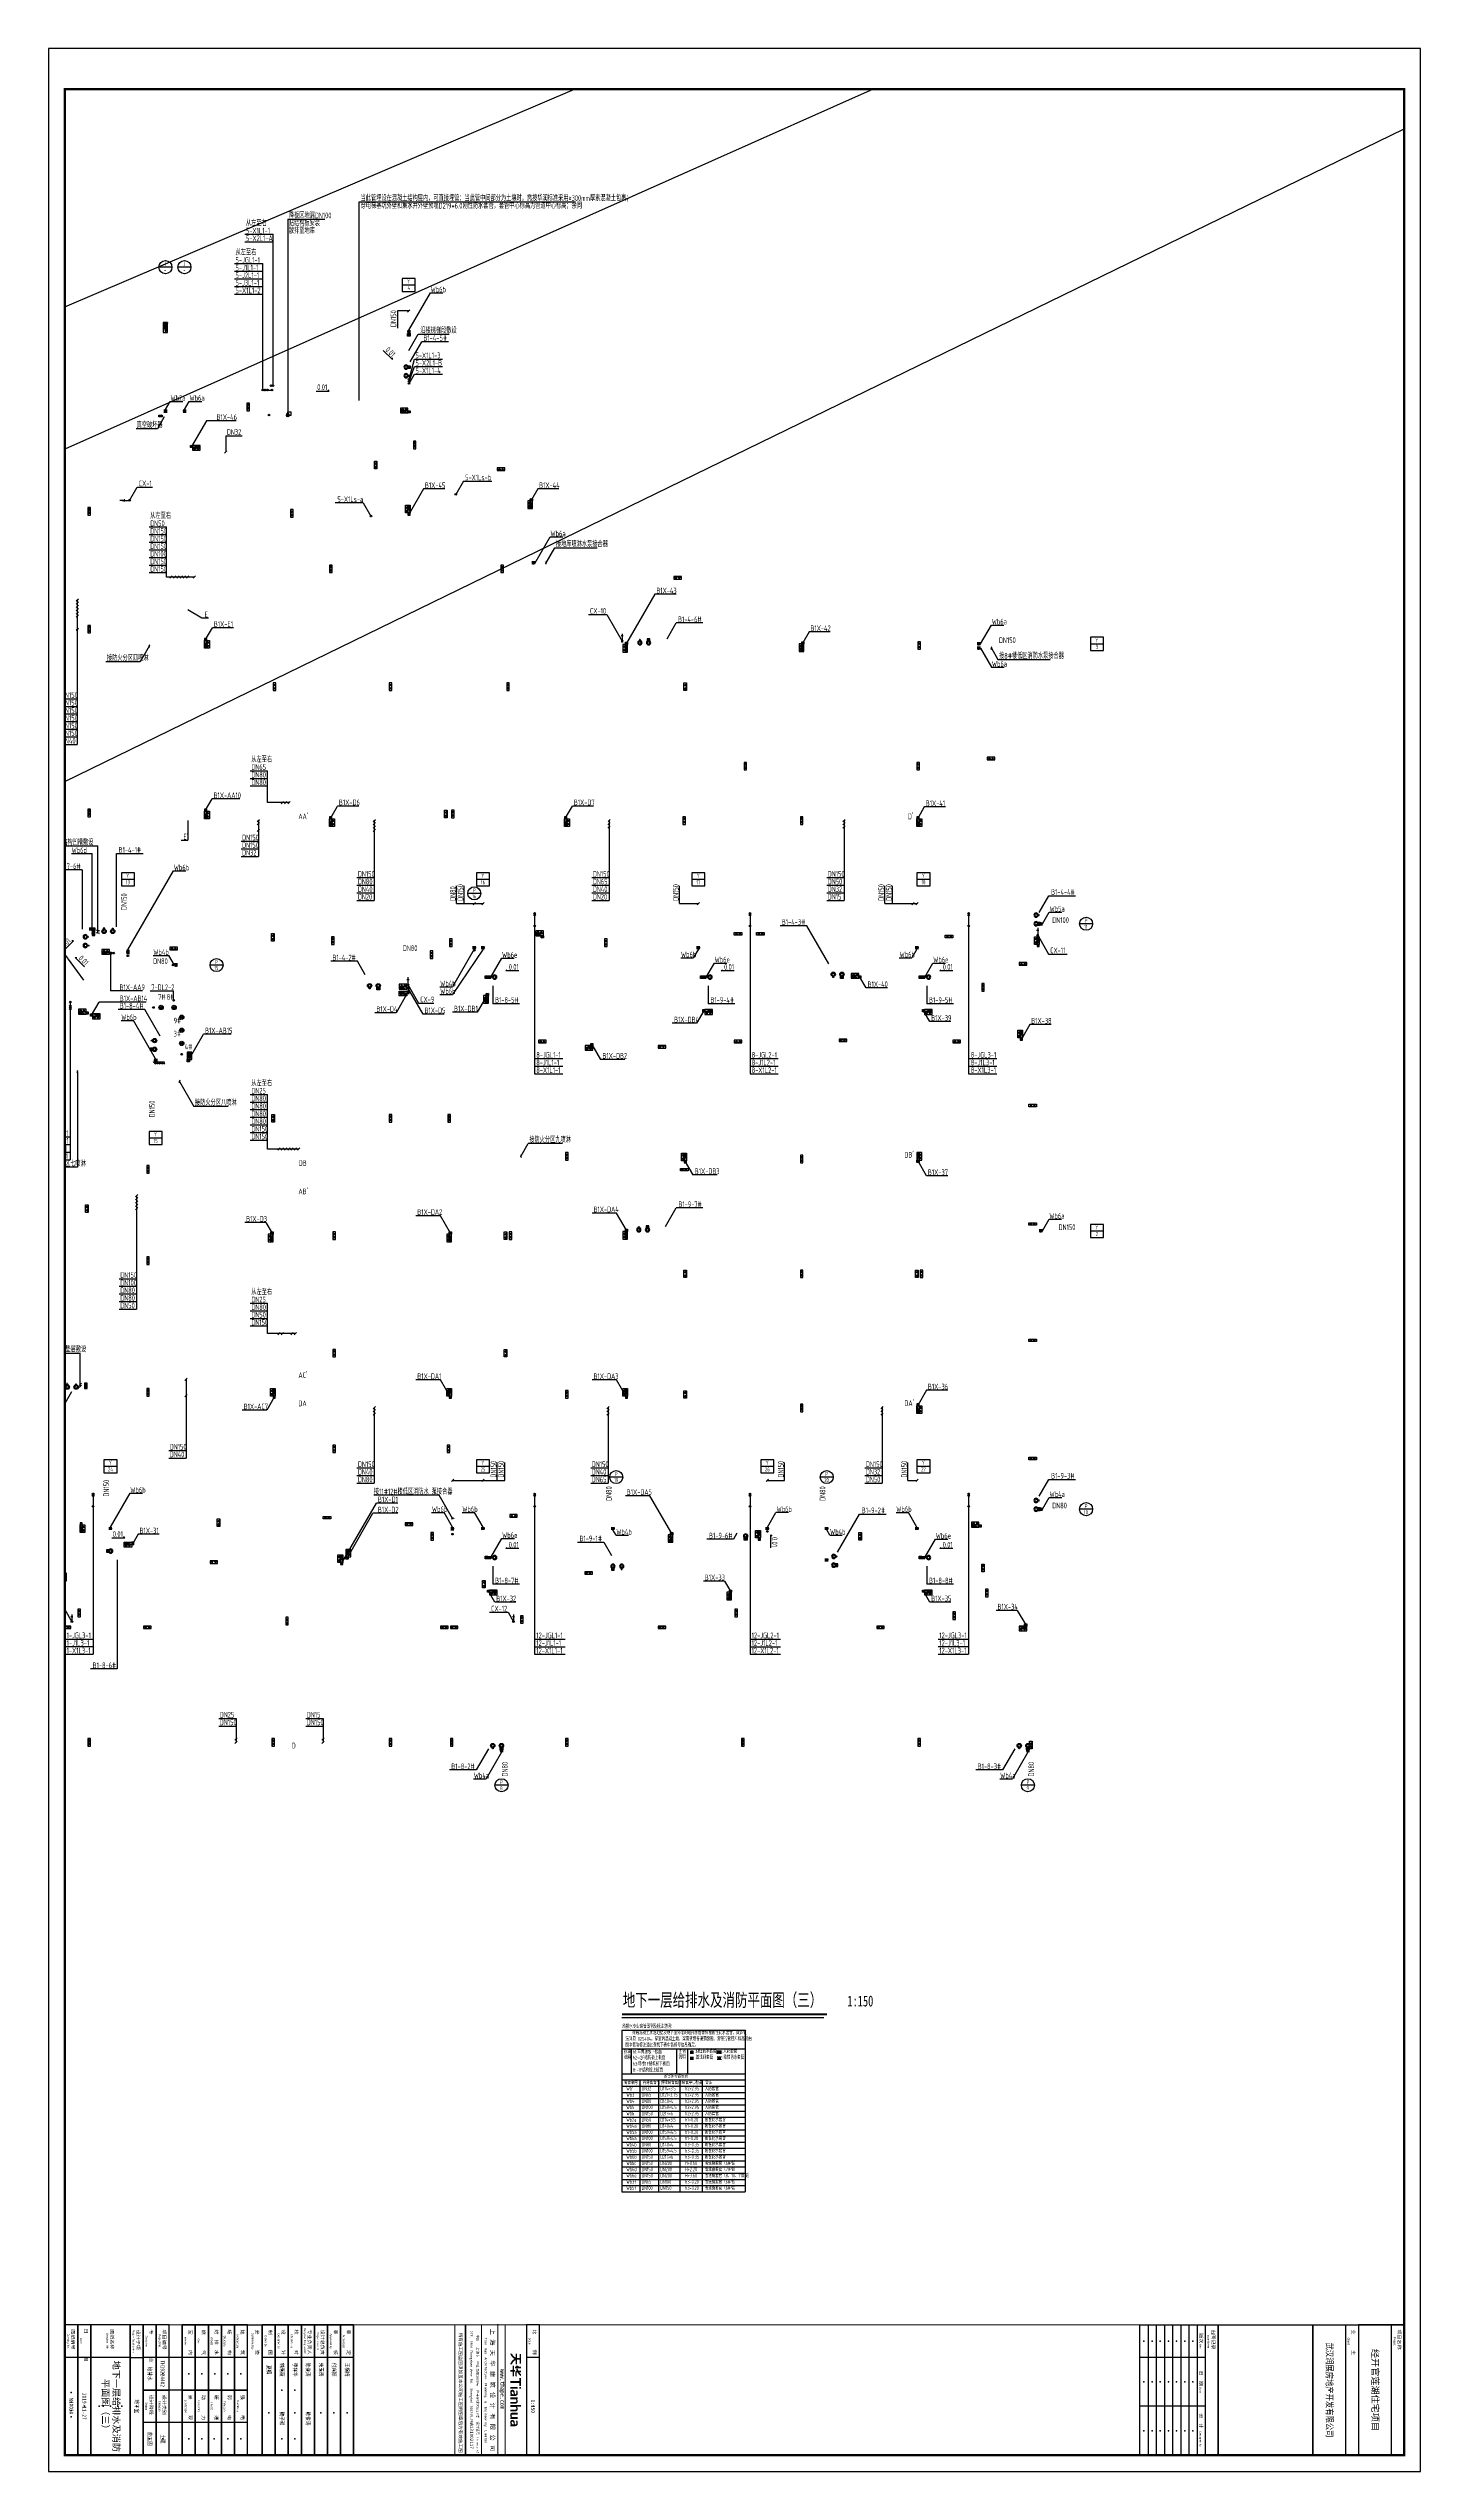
# Paper-space layout 'W1003A' of a CAD drawing. Header units: millimetres. Extents: x 290 to 1131, y -355 to 1131.
# The model-space entities are those that its viewports show. They can reach past a viewport. Long polylines and large blocks are cut down to what shows.
import ezdxf
from ezdxf.enums import TextEntityAlignment as Align

# ---------------------------------------------------------------- set-up
doc = ezdxf.new("R2010")
doc.units = ezdxf.units.MM
doc.header["$LTSCALE"] = 500
doc.linetypes.add('CENTER2', pattern=[1.125, 0.75, -0.125, 0.125, -0.125])
doc.linetypes.add('CONTINOUS', pattern=[0])
doc.layers.get('DEFPOINTS').update_dxf_attribs({"color": 9})
for name, color, linetype in [('C-SHET-LOGO', 7, 'Continuous'), ('C-SHET-SHET', 7, 'Continuous'), ('W-BUSH', 231, 'Continuous'), ('W-BUSH-NOTE', 231, 'Continuous'), ('W-DRAI-DIMS', 51, 'Continuous'), ('W-DRAI-EQPM', 50, 'Continuous'), ('W-DRAI-FLDR', 50, 'Continuous'), ('W-DRAI-NOTE', 50, 'Continuous'), ('W-EQPM', 40, 'Continuous'), ('W-FRPT-EXTG', 140, 'Continuous'), ('W-FRPT-HYDT', 140, 'Continuous'), ('W-FRPT-HYDT-DIMS', 61, 'Continuous'), ('W-FRPT-HYDT-EQPM', 60, 'Continuous'), ('W-FRPT-NOTE', 60, 'Continuous'), ('W-FRPT-SPRL-DIMS', 61, 'Continuous'), ('W-FRPT-SPRL-EQPM', 60, 'Continuous'), ('W-HOLE-NOTE', 231, 'Continuous'), ('W-NOTE', 40, 'Continuous'), ('W-NOTE-NAME', 40, 'Continuous'), ('W-RAIN-DIMS', 61, 'Continuous'), ('W-RAIN-EQPM', 60, 'Continuous'), ('W-RAIN-NOTE', 60, 'Continuous'), ('W-WSUP-COOL-PIPE', 3, 'Continuous'), ('W-WSUP-DIMS', 41, 'Continuous'), ('W-WSUP-EQPM', 40, 'Continuous'), ('W-WSUP-NOTE', 40, 'Continuous')]:
    doc.layers.add(name, color=color, linetype=linetype)
doc.layers.add('W-POST', color=10, linetype='Continuous', plot=False)
doc.styles.get("Standard").update_dxf_attribs({"font": '', "width": 0.7})
doc.styles.add('STYLEP4', font='')
doc.styles.add('TH-STYLE1', font='', dxfattribs={"width": 0.8})
doc.styles.add('TH-STYLE2', font='simhei.ttf', dxfattribs={"width": 0.8})
doc.styles.add('TH-STYLE3', font='tssdeng.shx', dxfattribs={"width": 0.7, "bigfont": 'tssdchn.shx'})
doc.styles.add('TH-STYLEP5', font='Stxihei.ttf')
doc.styles.add('TH-SYTLE2', font='txt')
doc.styles.add('TuKuang', font='Stfangso.ttf', dxfattribs={"width": 1.1})
doc.styles.get('Standard').set_extended_font_data('SimSun')
doc.styles.get('STYLEP4').set_extended_font_data('Century Gothic')
doc.styles.get('TH-STYLE1').set_extended_font_data('SimSun')

# ---------------------------------------------------------------- blocks, each defined once
blk = doc.blocks.new('TH')
at = {"linetype": 'Continuous'}
h = blk.add_hatch(color=256, dxfattribs=at)
h.dxf.hatch_style = 1
h.paths.add_polyline_path([(2.82, 2.83), (2.82, 2.98), (1.76, 2.98), (1.22, 2.98), (0.16, 2.98), (0.16, 2.83), (0.16, 2.76), (0.16, 2.61), (0.59, 2.61), (0.81, 2.61), (1.24, 2.61), (1.24, 2.34), (1.24, 2.21), (1.24, 1.92), (0.74, 1.92), (0.5, 1.92), (0, 1.92), (0, 1.54), (0.69, 1.54), (1.11, 1.54), (1.15, 1.54), (1.09, 1.43), (1.07, 1.39), (1.04, 1.32), (1.01, 1.28), (1, 1.27), (0.98, 1.23), (0.93, 1.15), (0.9, 1.12), (0.74, 0.94), (0.69, 0.89), (0.61, 0.83), (0.57, 0.8), (0.47, 0.72), (0.41, 0.68), (0.35, 0.64), (0.32, 0.63), (0.26, 0.59), (0, 0.46), (0, 0), (0.14, 0.05), (0.19, 0.07), (0.3, 0.11), (0.39, 0.16), (0.43, 0.18), (0.52, 0.22), (0.58, 0.26), (0.61, 0.28), (0.68, 0.32), (0.82, 0.41), (0.87, 0.45), (0.99, 0.56), (1.07, 0.64), (1.12, 0.68), (1.2, 0.76), (1.26, 0.85), (1.33, 0.94), (1.42, 1.08), (1.44, 1.11), (1.49, 1.19), (1.55, 1.08), (1.58, 1.04), (1.63, 0.96), (1.69, 0.88), (1.7, 0.86), (1.87, 0.67), (1.91, 0.64), (1.98, 0.57), (2.07, 0.49), (2.12, 0.45), (2.21, 0.38), (2.3, 0.32), (2.38, 0.28), (2.41, 0.26), (2.48, 0.21), (2.55, 0.18), (2.59, 0.16), (2.66, 0.12), (2.78, 0.07), (2.84, 0.05), (2.98, 0), (2.98, 0.2), (2.98, 0.28), (2.98, 0.46), (2.79, 0.56), (2.75, 0.58), (2.65, 0.63), (2.62, 0.65), (2.6, 0.66), (2.48, 0.74), (2.41, 0.79), (2.37, 0.83), (2.28, 0.9), (2.24, 0.94), (2.22, 0.97), (2.17, 1.01), (2.09, 1.11), (2.05, 1.16), (1.98, 1.27), (1.91, 1.36), (1.89, 1.42), (1.84, 1.54), (2.98, 1.54), (2.98, 1.92), (2.48, 1.92), (2.24, 1.92), (1.74, 1.92), (1.74, 2.61), (2.18, 2.61), (2.39, 2.61), (2.82, 2.61), (2.82, 2.76)])
h = blk.add_hatch(color=256, dxfattribs=at)
h.dxf.hatch_style = 1
h.paths.add_polyline_path([(4.07, 2.55), (4.12, 2.88), (4.12, 3), (3.95, 3), (3.87, 3), (3.68, 3), (3.68, 2.95), (3.68, 2.93), (3.68, 2.89), (3.65, 2.65), (3.64, 2.58), (3.61, 2.46), (3.57, 2.36), (3.55, 2.32), (3.5, 2.23), (3.45, 2.17), (3.33, 2.03), (3.33, 1.84), (3.33, 1.75), (3.33, 1.55), (3.52, 1.65), (3.64, 1.73), (3.64, 1.56), (3.64, 1.49), (3.64, 1.31), (4.07, 1.31), (4.07, 1.81), (4.07, 2.06)])
h = blk.add_hatch(color=256, dxfattribs=at)
h.dxf.hatch_style = 1
h.paths.add_polyline_path([(6.31, 0.92), (6.31, 1.07), (5.81, 1.07), (5.56, 1.07), (5.06, 1.07), (5.06, 1.28), (4.59, 1.28), (4.59, 1.07), (3.33, 1.07), (3.33, 0.69), (4.09, 0.69), (4.59, 0.69), (4.59, 0.01), (5.06, 0.01), (5.06, 0.69), (5.56, 0.69), (5.81, 0.69), (6.31, 0.69), (6.31, 0.84)])
h = blk.add_hatch(color=256, dxfattribs=at)
h.dxf.hatch_style = 1
h.paths.add_polyline_path([(5.51, 2.19), (5.52, 2.19), (5.54, 2.21), (5.64, 2.28), (5.69, 2.32), (5.79, 2.4), (5.88, 2.49), (5.93, 2.54), (6.02, 2.63), (6.16, 2.8), (6.19, 2.86), (6.21, 2.89), (6.24, 2.96), (6.03, 2.96), (5.93, 2.96), (5.73, 2.96), (5.6, 2.8), (5.56, 2.76), (5.53, 2.74), (5.49, 2.7), (5.4, 2.62), (5.35, 2.59), (5.2, 2.46), (5.2, 2.69), (5.2, 2.79), (5.2, 3), (5.02, 3), (4.93, 3), (4.76, 3), (4.76, 2.69), (4.76, 2.54), (4.76, 2.23), (4.69, 2.2), (4.65, 2.19), (4.58, 2.16), (4.53, 2.14), (4.51, 2.14), (4.25, 2.06), (4.25, 1.91), (4.25, 1.83), (4.25, 1.65), (4.44, 1.7), (4.48, 1.71), (4.56, 1.73), (4.63, 1.76), (4.67, 1.77), (4.77, 1.8), (4.77, 1.74), (4.77, 1.72), (4.8, 1.65), (4.8, 1.63), (4.82, 1.6), (4.86, 1.55), (4.89, 1.51), (4.92, 1.49), (4.97, 1.47), (5.01, 1.46), (5.13, 1.42), (5.5, 1.42), (5.69, 1.42), (6.06, 1.42), (6.15, 1.44), (6.19, 1.45), (6.31, 1.5), (6.31, 1.66), (6.31, 1.73), (6.31, 1.87), (6.23, 1.84), (6.19, 1.83), (6.12, 1.8), (6.06, 1.79), (5.78, 1.79), (5.64, 1.79), (5.35, 1.79), (5.31, 1.8), (5.28, 1.81), (5.24, 1.84), (5.23, 1.87), (5.22, 1.89), (5.2, 1.92), (5.2, 1.95), (5.2, 1.97), (5.21, 2), (5.3, 2.05), (5.34, 2.08)])
h = blk.add_hatch(color=256, dxfattribs=at)
h.dxf.hatch_style = 1
h.paths.add_polyline_path([(8.18, 2.52), (8.68, 2.52), (9, 2.52), (9, 2.95), (6.84, 2.95), (6.84, 2.52), (7.66, 2.52), (7.66, 1.53), (7.66, 1.04), (7.66, 0.04), (8.18, 0.04), (8.18, 1.03), (8.18, 1.53)])
h = blk.add_hatch(color=256, dxfattribs=at)
h.dxf.hatch_style = 1
h.paths.add_polyline_path([(9.8, 2.97), (9.29, 2.97), (9.29, 2.5), (9.8, 2.5)])
h = blk.add_hatch(color=256, dxfattribs=at)
h.dxf.hatch_style = 1
h.paths.add_polyline_path([(9.8, 2.04), (9.29, 2.04), (9.29, 1.25), (9.29, 0.04), (9.8, 0.04)])
h = blk.add_hatch(color=256, dxfattribs=at)
h.dxf.hatch_style = 1
h.paths.add_polyline_path([(11.51, 1.95), (11.5, 1.96), (11.49, 1.96), (11.48, 1.97), (11.47, 1.97), (11.46, 1.98), (11.45, 1.98), (11.44, 1.99), (11.43, 1.99), (11.42, 2), (11.41, 2), (11.4, 2.01), (11.39, 2.01), (11.38, 2.02), (11.37, 2.02), (11.34, 2.03), (11.34, 2.03), (11.31, 2.04), (11.31, 2.04), (11.27, 2.05), (11.27, 2.05), (11.23, 2.06), (11.23, 2.06), (11.17, 2.07), (11.17, 2.07), (11.06, 2.08), (11.05, 2.09), (10.93, 2.08), (10.92, 2.08), (10.78, 2.07), (10.78, 2.07), (10.7, 2.06), (10.7, 2.06), (10.64, 2.05), (10.64, 2.05), (10.59, 2.04), (10.59, 2.04), (10.55, 2.03), (10.5, 2.02), (10.5, 2.02), (10.47, 2.01), (10.43, 2), (10.43, 2), (10.4, 1.99), (10.4, 1.99), (10.37, 1.98), (10.37, 1.98), (10.34, 1.97), (10.34, 1.97), (10.31, 1.97), (10.31, 1.58), (10.32, 1.58), (10.33, 1.58), (10.35, 1.59), (10.36, 1.59), (10.37, 1.6), (10.4, 1.61), (10.4, 1.61), (10.43, 1.62), (10.43, 1.62), (10.46, 1.63), (10.46, 1.63), (10.49, 1.64), (10.53, 1.65), (10.53, 1.65), (10.56, 1.66), (10.6, 1.67), (10.6, 1.67), (10.64, 1.68), (10.69, 1.69), (10.75, 1.7), (10.84, 1.71), (10.85, 1.71), (10.99, 1.71), (10.99, 1.71), (11.05, 1.7), (11.09, 1.69), (11.12, 1.68), (11.12, 1.68), (11.15, 1.67), (11.17, 1.66), (11.18, 1.66), (11.19, 1.65), (11.2, 1.64), (11.21, 1.64), (11.22, 1.63), (11.22, 1.63), (11.23, 1.62), (11.23, 1.62), (11.24, 1.61), (11.24, 1.61), (11.25, 1.6), (11.25, 1.6), (11.26, 1.59), (11.27, 1.57), (11.27, 1.57), (11.28, 1.56), (11.29, 1.54), (11.3, 1.51), (11.3, 1.51), (11.31, 1.48), (11.31, 1.46), (11.31, 1.4), (11.31, 1.28), (11.19, 1.28), (11.05, 1.28), (10.86, 1.27), (10.86, 1.27), (10.76, 1.26), (10.76, 1.26), (10.69, 1.25), (10.69, 1.25), (10.64, 1.24), (10.64, 1.24), (10.6, 1.23), (10.6, 1.23), (10.56, 1.22), (10.56, 1.22), (10.53, 1.21), (10.53, 1.21), (10.5, 1.2), (10.5, 1.2), (10.47, 1.19), (10.47, 1.19), (10.45, 1.18), (10.42, 1.17), (10.42, 1.17), (10.41, 1.16), (10.4, 1.16), (10.39, 1.15), (10.38, 1.15), (10.37, 1.14), (10.36, 1.14), (10.35, 1.13), (10.34, 1.12), (10.33, 1.12), (10.32, 1.11), (10.31, 1.11), (10.31, 1.11), (10.3, 1.1), (10.29, 1.09), (10.28, 1.08), (10.27, 1.08), (10.27, 1.08), (10.26, 1.07), (10.26, 1.07), (10.25, 1.06), (10.25, 1.06), (10.24, 1.05), (10.24, 1.05), (10.23, 1.04), (10.23, 1.04), (10.22, 1.03), (10.22, 1.03), (10.21, 1.02), (10.2, 1.01), (10.2, 1.01), (10.19, 0.99), (10.18, 0.98), (10.17, 0.97), (10.17, 0.97), (10.16, 0.95), (10.16, 0.95), (10.15, 0.93), (10.14, 0.92), (10.14, 0.92), (10.13, 0.89), (10.12, 0.87), (10.12, 0.87), (10.11, 0.85), (10.11, 0.85), (10.1, 0.81), (10.1, 0.81), (10.09, 0.77), (10.07, 0.7), (10.07, 0.55), (10.09, 0.48), (10.09, 0.48), (10.1, 0.43), (10.1, 0.43), (10.11, 0.39), (10.11, 0.39), (10.12, 0.36), (10.12, 0.36), (10.13, 0.34), (10.13, 0.34), (10.14, 0.32), (10.14, 0.32), (10.15, 0.3), (10.15, 0.3), (10.16, 0.28), (10.16, 0.28), (10.17, 0.26), (10.17, 0.26), (10.18, 0.24), (10.18, 0.24), (10.19, 0.23), (10.19, 0.23), (10.2, 0.22), (10.21, 0.2), (10.21, 0.2), (10.22, 0.19), (10.22, 0.19), (10.23, 0.18), (10.23, 0.18), (10.24, 0.17), (10.24, 0.17), (10.25, 0.16), (10.25, 0.16), (10.26, 0.15), (10.26, 0.15), (10.27, 0.14), (10.27, 0.14), (10.28, 0.13), (10.28, 0.13), (10.29, 0.12), (10.3, 0.11), (10.31, 0.1), (10.32, 0.1), (10.33, 0.09), (10.34, 0.08), (10.35, 0.08), (10.36, 0.07), (10.37, 0.06), (10.38, 0.06), (10.39, 0.05), (10.4, 0.05), (10.41, 0.04), (10.41, 0.04), (10.44, 0.03), (10.46, 0.02), (10.46, 0.02), (10.5, 0.01), (10.5, 0.01), (10.54, 0), (10.61, -0.01), (10.8, -0.01), (10.89, 0), (10.93, 0.01), (10.98, 0.02), (10.98, 0.02), (11.01, 0.03), (11.05, 0.04), (11.06, 0.04), (11.07, 0.05), (11.1, 0.06), (11.11, 0.06), (11.12, 0.07), (11.13, 0.07), (11.14, 0.08), (11.15, 0.08), (11.16, 0.09), (11.17, 0.09), (11.18, 0.1), (11.19, 0.1), (11.2, 0.11), (11.21, 0.12), (11.21, 0.12), (11.23, 0.13), (11.24, 0.14), (11.24, 0.14), (11.25, 0.15), (11.25, 0.15), (11.26, 0.16), (11.26, 0.16), (11.28, 0.17), (11.29, 0.18), (11.29, 0.18), (11.3, 0.19), (11.3, 0.19), (11.31, 0.2), (11.36, 0.24), (11.36, 0.04), (11.82, 0.04), (11.82, 1.29), (11.82, 1.31), (11.81, 1.39), (11.81, 1.39), (11.8, 1.46), (11.8, 1.46), (11.79, 1.5), (11.78, 1.55), (11.78, 1.55), (11.77, 1.58), (11.77, 1.58), (11.76, 1.61), (11.76, 1.61), (11.75, 1.64), (11.75, 1.64), (11.74, 1.66), (11.74, 1.66), (11.73, 1.68), (11.72, 1.71), (11.72, 1.71), (11.71, 1.72), (11.7, 1.74), (11.7, 1.74), (11.69, 1.76), (11.69, 1.76), (11.68, 1.78), (11.68, 1.78), (11.67, 1.79), (11.66, 1.81), (11.66, 1.81), (11.65, 1.82), (11.65, 1.82), (11.64, 1.83), (11.64, 1.83), (11.63, 1.84), (11.62, 1.86), (11.62, 1.86), (11.61, 1.87), (11.61, 1.87), (11.6, 1.88), (11.6, 1.88), (11.59, 1.89), (11.59, 1.89), (11.58, 1.9), (11.57, 1.9), (11.55, 1.91), (11.55, 1.92), (11.54, 1.93), (11.53, 1.93), (11.51, 1.94)])
h.paths.add_polyline_path([(11.04, 0.92), (11.31, 0.93), (11.31, 0.76), (11.31, 0.74), (11.3, 0.72), (11.29, 0.69), (11.28, 0.66), (11.27, 0.64), (11.26, 0.62), (11.25, 0.6), (11.25, 0.6), (11.24, 0.59), (11.24, 0.58), (11.23, 0.58), (11.23, 0.57), (11.22, 0.56), (11.22, 0.56), (11.21, 0.55), (11.21, 0.55), (11.2, 0.54), (11.2, 0.54), (11.19, 0.53), (11.19, 0.53), (11.18, 0.52), (11.17, 0.51), (11.16, 0.5), (11.15, 0.5), (11.14, 0.49), (11.13, 0.48), (11.12, 0.48), (11.11, 0.47), (11.09, 0.46), (11.06, 0.45), (11.06, 0.45), (11.04, 0.44), (11.01, 0.43), (10.97, 0.42), (10.92, 0.41), (10.91, 0.41), (10.84, 0.41), (10.81, 0.41), (10.76, 0.41), (10.72, 0.42), (10.69, 0.43), (10.67, 0.44), (10.67, 0.45), (10.66, 0.45), (10.64, 0.46), (10.64, 0.47), (10.63, 0.48), (10.63, 0.48), (10.62, 0.49), (10.61, 0.51), (10.61, 0.51), (10.6, 0.52), (10.59, 0.55), (10.58, 0.57), (10.58, 0.58), (10.57, 0.62), (10.57, 0.67), (10.57, 0.69), (10.57, 0.71), (10.58, 0.72), (10.59, 0.74), (10.59, 0.74), (10.6, 0.76), (10.61, 0.78), (10.62, 0.79), (10.62, 0.79), (10.63, 0.8), (10.63, 0.8), (10.64, 0.81), (10.64, 0.81), (10.65, 0.82), (10.65, 0.82), (10.67, 0.83), (10.69, 0.84), (10.71, 0.85), (10.73, 0.86), (10.75, 0.87), (10.79, 0.88), (10.79, 0.88), (10.82, 0.89), (10.87, 0.9), (10.93, 0.91), (11.02, 0.92)], flags=16)
h = blk.add_hatch(color=256, dxfattribs=at)
h.dxf.hatch_style = 1
h.paths.add_polyline_path([(12.71, 1.48), (12.72, 1.5), (12.72, 1.5), (12.73, 1.52), (12.73, 1.52), (12.74, 1.54), (12.74, 1.54), (12.75, 1.55), (12.75, 1.55), (12.76, 1.57), (12.76, 1.57), (12.77, 1.58), (12.77, 1.58), (12.78, 1.59), (12.78, 1.59), (12.8, 1.61), (12.81, 1.62), (12.83, 1.63), (12.84, 1.64), (12.85, 1.64), (12.87, 1.65), (12.88, 1.65), (12.89, 1.66), (12.9, 1.66), (12.91, 1.67), (12.94, 1.68), (12.94, 1.68), (12.97, 1.69), (13.01, 1.7), (13.07, 1.71), (13.11, 1.71), (13.15, 1.71), (13.18, 1.71), (13.23, 1.7), (13.26, 1.69), (13.28, 1.68), (13.29, 1.68), (13.3, 1.67), (13.31, 1.67), (13.32, 1.66), (13.33, 1.66), (13.33, 1.66), (13.34, 1.65), (13.34, 1.65), (13.35, 1.64), (13.35, 1.64), (13.36, 1.63), (13.36, 1.63), (13.37, 1.62), (13.37, 1.62), (13.38, 1.61), (13.38, 1.61), (13.39, 1.6), (13.4, 1.58), (13.4, 1.58), (13.41, 1.56), (13.41, 1.56), (13.42, 1.54), (13.43, 1.51), (13.44, 1.44), (13.44, 0.04), (13.94, 0.04), (13.94, 1.45), (13.93, 1.55), (13.93, 1.55), (13.92, 1.6), (13.92, 1.6), (13.91, 1.64), (13.91, 1.64), (13.9, 1.67), (13.9, 1.67), (13.89, 1.7), (13.89, 1.7), (13.88, 1.72), (13.88, 1.72), (13.87, 1.74), (13.87, 1.74), (13.86, 1.76), (13.86, 1.76), (13.85, 1.78), (13.85, 1.78), (13.84, 1.8), (13.84, 1.8), (13.83, 1.81), (13.83, 1.81), (13.82, 1.82), (13.81, 1.84), (13.81, 1.84), (13.8, 1.85), (13.8, 1.85), (13.79, 1.86), (13.79, 1.86), (13.78, 1.87), (13.77, 1.89), (13.77, 1.89), (13.76, 1.9), (13.76, 1.9), (13.75, 1.9), (13.74, 1.91), (13.73, 1.92), (13.73, 1.92), (13.72, 1.93), (13.72, 1.93), (13.71, 1.94), (13.71, 1.94), (13.7, 1.94), (13.69, 1.95), (13.68, 1.96), (13.68, 1.96), (13.67, 1.96), (13.66, 1.97), (13.65, 1.98), (13.65, 1.98), (13.64, 1.98), (13.63, 1.99), (13.62, 1.99), (13.61, 2), (13.6, 2), (13.59, 2.01), (13.58, 2.01), (13.57, 2.02), (13.56, 2.02), (13.53, 2.03), (13.52, 2.04), (13.51, 2.04), (13.47, 2.05), (13.44, 2.06), (13.44, 2.06), (13.38, 2.07), (13.38, 2.07), (13.29, 2.08), (13.29, 2.08), (13.19, 2.08), (13.09, 2.07), (13.09, 2.07), (13.04, 2.06), (13.04, 2.06), (13, 2.05), (13, 2.05), (12.96, 2.04), (12.96, 2.04), (12.93, 2.03), (12.93, 2.03), (12.9, 2.02), (12.9, 2.02), (12.89, 2.01), (12.88, 2.01), (12.87, 2), (12.86, 2), (12.85, 1.99), (12.84, 1.99), (12.83, 1.98), (12.82, 1.98), (12.81, 1.97), (12.8, 1.97), (12.79, 1.96), (12.77, 1.95), (12.76, 1.94), (12.74, 1.93), (12.73, 1.92), (12.72, 1.91), (12.7, 1.9), (12.69, 1.89), (12.66, 1.89), (12.66, 2.04), (12.2, 2.04), (12.2, 0.04), (12.71, 0.04)])
h = blk.add_hatch(color=256, dxfattribs=at)
h.dxf.hatch_style = 1
h.paths.add_polyline_path([(15.18, 1.71), (15.19, 1.71), (15.28, 1.71), (15.3, 1.71), (15.34, 1.7), (15.38, 1.69), (15.4, 1.68), (15.42, 1.67), (15.43, 1.67), (15.44, 1.66), (15.45, 1.65), (15.46, 1.65), (15.47, 1.64), (15.47, 1.64), (15.48, 1.63), (15.48, 1.63), (15.49, 1.62), (15.49, 1.62), (15.5, 1.61), (15.51, 1.59), (15.51, 1.59), (15.52, 1.58), (15.53, 1.56), (15.54, 1.53), (15.55, 1.49), (15.55, 0.04), (16.05, 0.04), (16.05, 1.53), (16.05, 1.53), (16.04, 1.59), (16.04, 1.59), (16.03, 1.63), (16.03, 1.63), (16.02, 1.66), (16.01, 1.69), (16.01, 1.69), (16, 1.71), (15.99, 1.73), (15.98, 1.75), (15.97, 1.77), (15.96, 1.79), (15.95, 1.81), (15.95, 1.81), (15.94, 1.82), (15.94, 1.82), (15.93, 1.83), (15.92, 1.85), (15.92, 1.85), (15.91, 1.86), (15.91, 1.86), (15.9, 1.87), (15.9, 1.87), (15.89, 1.88), (15.89, 1.88), (15.88, 1.89), (15.88, 1.89), (15.87, 1.9), (15.87, 1.9), (15.86, 1.91), (15.86, 1.91), (15.85, 1.92), (15.85, 1.92), (15.84, 1.93), (15.82, 1.94), (15.81, 1.95), (15.8, 1.96), (15.78, 1.97), (15.75, 1.98), (15.75, 1.99), (15.74, 1.99), (15.73, 2), (15.71, 2.01), (15.69, 2.02), (15.68, 2.02), (15.65, 2.03), (15.62, 2.04), (15.59, 2.05), (15.59, 2.05), (15.55, 2.06), (15.55, 2.06), (15.5, 2.07), (15.5, 2.07), (15.4, 2.08), (15.31, 2.08), (15.3, 2.08), (15.21, 2.07), (15.21, 2.07), (15.15, 2.06), (15.15, 2.06), (15.11, 2.05), (15.11, 2.05), (15.08, 2.04), (15.05, 2.03), (15.02, 2.02), (15.02, 2.02), (15, 2.01), (14.97, 2), (14.97, 2), (14.96, 1.99), (14.94, 1.98), (14.92, 1.97), (14.91, 1.97), (14.9, 1.96), (14.88, 1.95), (14.87, 1.95), (14.86, 1.94), (14.85, 1.93), (14.84, 1.93), (14.83, 1.91), (14.82, 1.91), (14.8, 1.9), (14.78, 1.89), (14.78, 2.95), (14.32, 2.95), (14.32, 0.04), (14.82, 0.04), (14.82, 1.45), (14.83, 1.49), (14.84, 1.51), (14.85, 1.53), (14.86, 1.55), (14.87, 1.56), (14.87, 1.56), (14.88, 1.57), (14.88, 1.57), (14.89, 1.58), (14.89, 1.58), (14.9, 1.59), (14.9, 1.59), (14.91, 1.6), (14.91, 1.6), (14.92, 1.61), (14.92, 1.61), (14.93, 1.61), (14.94, 1.63), (14.94, 1.63), (14.95, 1.64), (14.97, 1.64), (14.98, 1.64), (14.99, 1.65), (15.01, 1.66), (15.03, 1.67), (15.06, 1.68), (15.09, 1.69), (15.12, 1.7)])
h = blk.add_hatch(color=256, dxfattribs=at)
h.dxf.hatch_style = 1
h.paths.add_polyline_path([(16.93, 2.04), (16.42, 2.04), (16.42, 0.56), (16.42, 0.56), (16.43, 0.55), (16.44, 0.49), (16.44, 0.49), (16.45, 0.45), (16.45, 0.45), (16.46, 0.42), (16.46, 0.42), (16.47, 0.39), (16.47, 0.39), (16.48, 0.37), (16.49, 0.34), (16.49, 0.34), (16.5, 0.32), (16.5, 0.32), (16.51, 0.31), (16.52, 0.29), (16.52, 0.29), (16.53, 0.27), (16.53, 0.27), (16.54, 0.26), (16.55, 0.24), (16.55, 0.24), (16.56, 0.23), (16.56, 0.23), (16.57, 0.22), (16.57, 0.22), (16.58, 0.21), (16.58, 0.21), (16.59, 0.2), (16.59, 0.2), (16.6, 0.19), (16.6, 0.19), (16.61, 0.18), (16.61, 0.18), (16.62, 0.17), (16.62, 0.17), (16.63, 0.16), (16.63, 0.16), (16.64, 0.15), (16.64, 0.15), (16.65, 0.14), (16.66, 0.13), (16.67, 0.12), (16.68, 0.12), (16.69, 0.11), (16.7, 0.1), (16.71, 0.1), (16.72, 0.09), (16.73, 0.08), (16.74, 0.08), (16.75, 0.07), (16.76, 0.07), (16.77, 0.06), (16.78, 0.06), (16.79, 0.05), (16.8, 0.05), (16.81, 0.04), (16.81, 0.04), (16.84, 0.03), (16.84, 0.03), (16.87, 0.02), (16.87, 0.02), (16.91, 0.01), (16.91, 0.01), (16.95, 0), (17.02, -0.01), (17.03, -0.01), (17.05, -0.02), (17.11, -0.02), (17.18, -0.01), (17.21, -0.01), (17.28, 0), (17.28, 0), (17.33, 0.01), (17.33, 0.01), (17.37, 0.02), (17.37, 0.02), (17.4, 0.03), (17.4, 0.03), (17.43, 0.04), (17.43, 0.04), (17.46, 0.05), (17.47, 0.05), (17.48, 0.06), (17.51, 0.07), (17.52, 0.07), (17.53, 0.08), (17.54, 0.08), (17.55, 0.09), (17.56, 0.1), (17.58, 0.11), (17.59, 0.11), (17.6, 0.12), (17.63, 0.14), (17.64, 0.14), (17.65, 0.15), (17.65, 0.15), (17.66, 0.17), (17.69, 0.18), (17.69, 0.04), (18.15, 0.04), (18.15, 2.04), (17.66, 2.04), (17.66, 0.62), (17.65, 0.58), (17.64, 0.56), (17.64, 0.56), (17.63, 0.54), (17.62, 0.53), (17.62, 0.53), (17.61, 0.52), (17.61, 0.52), (17.6, 0.51), (17.6, 0.51), (17.59, 0.5), (17.59, 0.5), (17.58, 0.49), (17.58, 0.49), (17.57, 0.48), (17.57, 0.48), (17.56, 0.47), (17.56, 0.47), (17.55, 0.46), (17.54, 0.45), (17.53, 0.44), (17.52, 0.44), (17.51, 0.43), (17.5, 0.42), (17.49, 0.42), (17.48, 0.41), (17.47, 0.41), (17.45, 0.4), (17.42, 0.39), (17.42, 0.39), (17.39, 0.38), (17.39, 0.38), (17.36, 0.37), (17.31, 0.36), (17.18, 0.36), (17.16, 0.36), (17.12, 0.37), (17.12, 0.37), (17.09, 0.38), (17.08, 0.39), (17.07, 0.39), (17.06, 0.4), (17.05, 0.4), (17.03, 0.41), (17.03, 0.42), (17.02, 0.43), (17.02, 0.43), (17.01, 0.44), (17.01, 0.44), (17, 0.45), (17, 0.45), (16.99, 0.46), (16.99, 0.46), (16.98, 0.47), (16.97, 0.49), (16.97, 0.49), (16.96, 0.5), (16.95, 0.52), (16.94, 0.55), (16.93, 0.59)])
h = blk.add_hatch(color=256, dxfattribs=at)
h.dxf.hatch_style = 1
h.paths.add_polyline_path([(20.19, 1.25), (20.19, 1.26), (20.18, 1.37), (20.17, 1.44), (20.17, 1.44), (20.16, 1.49), (20.15, 1.54), (20.15, 1.54), (20.14, 1.57), (20.14, 1.57), (20.13, 1.6), (20.13, 1.6), (20.12, 1.63), (20.12, 1.63), (20.11, 1.66), (20.11, 1.66), (20.1, 1.68), (20.1, 1.68), (20.09, 1.7), (20.09, 1.7), (20.08, 1.72), (20.08, 1.72), (20.07, 1.74), (20.07, 1.74), (20.06, 1.76), (20.06, 1.76), (20.05, 1.77), (20.04, 1.79), (20.04, 1.79), (20.03, 1.8), (20.02, 1.82), (20.02, 1.82), (20.01, 1.83), (20.01, 1.83), (20, 1.84), (20, 1.84), (19.99, 1.85), (19.99, 1.85), (19.98, 1.86), (19.98, 1.86), (19.97, 1.87), (19.97, 1.87), (19.96, 1.88), (19.96, 1.88), (19.95, 1.89), (19.95, 1.89), (19.94, 1.9), (19.94, 1.9), (19.93, 1.91), (19.93, 1.91), (19.92, 1.92), (19.92, 1.92), (19.91, 1.93), (19.91, 1.93), (19.9, 1.93), (19.89, 1.94), (19.88, 1.95), (19.88, 1.95), (19.87, 1.95), (19.86, 1.96), (19.85, 1.97), (19.85, 1.97), (19.84, 1.97), (19.83, 1.98), (19.82, 1.98), (19.81, 1.99), (19.8, 1.99), (19.79, 2), (19.78, 2), (19.77, 2.01), (19.76, 2.01), (19.73, 2.02), (19.72, 2.03), (19.71, 2.03), (19.68, 2.04), (19.68, 2.04), (19.64, 2.05), (19.64, 2.05), (19.6, 2.06), (19.6, 2.06), (19.54, 2.07), (19.54, 2.07), (19.43, 2.08), (19.41, 2.09), (19.31, 2.09), (19.29, 2.08), (19.15, 2.07), (19.15, 2.07), (19.07, 2.06), (19.07, 2.06), (19.01, 2.05), (19.01, 2.05), (18.96, 2.04), (18.91, 2.03), (18.91, 2.03), (18.87, 2.02), (18.87, 2.02), (18.84, 2.01), (18.8, 2), (18.8, 2), (18.77, 1.99), (18.77, 1.99), (18.74, 1.98), (18.74, 1.98), (18.71, 1.97), (18.71, 1.97), (18.68, 1.97), (18.68, 1.59), (18.68, 1.58), (18.72, 1.59), (18.73, 1.59), (18.74, 1.6), (18.77, 1.61), (18.77, 1.61), (18.8, 1.62), (18.8, 1.62), (18.83, 1.63), (18.83, 1.63), (18.86, 1.64), (18.9, 1.65), (18.9, 1.65), (18.93, 1.66), (18.97, 1.67), (18.97, 1.67), (19.01, 1.68), (19.06, 1.69), (19.12, 1.7), (19.21, 1.71), (19.23, 1.72), (19.34, 1.72), (19.35, 1.71), (19.42, 1.7), (19.46, 1.69), (19.49, 1.68), (19.51, 1.67), (19.52, 1.67), (19.53, 1.66), (19.54, 1.66), (19.55, 1.65), (19.56, 1.65), (19.56, 1.65), (19.57, 1.64), (19.58, 1.63), (19.59, 1.63), (19.59, 1.63), (19.6, 1.62), (19.6, 1.62), (19.61, 1.61), (19.61, 1.61), (19.62, 1.6), (19.63, 1.58), (19.63, 1.58), (19.64, 1.57), (19.65, 1.55), (19.65, 1.55), (19.66, 1.53), (19.67, 1.5), (19.68, 1.46), (19.68, 1.45), (19.68, 1.41), (19.68, 1.36), (19.68, 1.32), (19.68, 1.28), (19.51, 1.28), (19.37, 1.27), (19.23, 1.27), (19.23, 1.27), (19.13, 1.26), (19.13, 1.26), (19.06, 1.25), (19.06, 1.25), (19.01, 1.24), (19.01, 1.24), (18.97, 1.23), (18.97, 1.23), (18.93, 1.22), (18.93, 1.22), (18.89, 1.21), (18.89, 1.21), (18.86, 1.2), (18.86, 1.2), (18.84, 1.19), (18.81, 1.18), (18.81, 1.18), (18.8, 1.17), (18.79, 1.17), (18.78, 1.16), (18.77, 1.16), (18.76, 1.15), (18.75, 1.15), (18.74, 1.14), (18.73, 1.14), (18.72, 1.13), (18.71, 1.13), (18.7, 1.12), (18.69, 1.11), (18.68, 1.11), (18.67, 1.1), (18.66, 1.09), (18.65, 1.09), (18.65, 1.09), (18.64, 1.08), (18.64, 1.08), (18.63, 1.07), (18.63, 1.07), (18.62, 1.06), (18.62, 1.06), (18.61, 1.05), (18.61, 1.05), (18.6, 1.04), (18.6, 1.04), (18.59, 1.03), (18.59, 1.03), (18.58, 1.02), (18.58, 1.02), (18.57, 1.01), (18.57, 1.01), (18.56, 1), (18.56, 1), (18.55, 0.99), (18.55, 0.99), (18.54, 0.97), (18.54, 0.97), (18.53, 0.96), (18.53, 0.96), (18.52, 0.94), (18.52, 0.94), (18.51, 0.92), (18.51, 0.92), (18.5, 0.9), (18.5, 0.9), (18.49, 0.88), (18.49, 0.88), (18.48, 0.85), (18.48, 0.85), (18.47, 0.82), (18.47, 0.82), (18.46, 0.79), (18.46, 0.79), (18.44, 0.74), (18.44, 0.73), (18.44, 0.7), (18.44, 0.69), (18.43, 0.62), (18.44, 0.55), (18.44, 0.51), (18.45, 0.5), (18.46, 0.46), (18.46, 0.46), (18.47, 0.42), (18.47, 0.42), (18.48, 0.38), (18.48, 0.38), (18.49, 0.36), (18.5, 0.33), (18.5, 0.33), (18.51, 0.31), (18.51, 0.31), (18.52, 0.29), (18.52, 0.29), (18.53, 0.27), (18.53, 0.27), (18.54, 0.26), (18.55, 0.24), (18.55, 0.24), (18.56, 0.23), (18.57, 0.21), (18.57, 0.21), (18.58, 0.2), (18.58, 0.2), (18.59, 0.19), (18.59, 0.19), (18.6, 0.18), (18.61, 0.16), (18.61, 0.16), (18.62, 0.15), (18.62, 0.15), (18.63, 0.14), (18.64, 0.13), (18.65, 0.13), (18.65, 0.13), (18.66, 0.12), (18.66, 0.12), (18.67, 0.11), (18.67, 0.11), (18.68, 0.1), (18.69, 0.09), (18.7, 0.09), (18.7, 0.09), (18.71, 0.08), (18.72, 0.07), (18.73, 0.07), (18.74, 0.06), (18.75, 0.06), (18.76, 0.05), (18.77, 0.05), (18.78, 0.04), (18.79, 0.04), (18.8, 0.03), (18.8, 0.03), (18.83, 0.02), (18.83, 0.02), (18.87, 0.01), (18.87, 0.01), (18.91, 0), (18.91, 0), (18.97, -0.01), (18.98, -0.01), (19.16, -0.01), (19.16, -0.01), (19.17, -0.01), (19.25, 0), (19.25, 0), (19.3, 0.01), (19.35, 0.02), (19.35, 0.02), (19.38, 0.03), (19.38, 0.03), (19.41, 0.04), (19.41, 0.04), (19.44, 0.05), (19.44, 0.05), (19.47, 0.06), (19.48, 0.06), (19.49, 0.07), (19.5, 0.07), (19.51, 0.08), (19.52, 0.08), (19.53, 0.09), (19.54, 0.09), (19.55, 0.1), (19.56, 0.11), (19.56, 0.11), (19.58, 0.12), (19.59, 0.13), (19.59, 0.13), (19.61, 0.14), (19.62, 0.15), (19.62, 0.15), (19.63, 0.16), (19.63, 0.16), (19.64, 0.17), (19.64, 0.17), (19.65, 0.18), (19.65, 0.18), (19.66, 0.19), (19.66, 0.19), (19.67, 0.2), (19.67, 0.2), (19.68, 0.21), (19.68, 0.21), (19.69, 0.22), (19.69, 0.22), (19.7, 0.23), (19.7, 0.23), (19.72, 0.25), (19.72, 0.04), (20.19, 0.04)])
h.paths.add_polyline_path([(18.93, 0.68), (18.94, 0.69), (18.95, 0.72), (18.95, 0.72), (18.96, 0.75), (18.97, 0.77), (18.97, 0.77), (18.98, 0.78), (18.98, 0.78), (18.99, 0.79), (18.99, 0.79), (19, 0.8), (19, 0.8), (19.01, 0.81), (19.01, 0.81), (19.02, 0.82), (19.02, 0.82), (19.03, 0.82), (19.04, 0.83), (19.05, 0.84), (19.05, 0.84), (19.06, 0.84), (19.07, 0.85), (19.1, 0.86), (19.11, 0.86), (19.12, 0.87), (19.15, 0.88), (19.19, 0.89), (19.24, 0.9), (19.3, 0.91), (19.39, 0.92), (19.4, 0.93), (19.51, 0.93), (19.59, 0.93), (19.63, 0.93), (19.68, 0.93), (19.68, 0.78), (19.68, 0.77), (19.67, 0.73), (19.67, 0.73), (19.66, 0.7), (19.65, 0.67), (19.64, 0.65), (19.64, 0.65), (19.63, 0.63), (19.63, 0.63), (19.62, 0.61), (19.62, 0.61), (19.61, 0.59), (19.61, 0.59), (19.6, 0.58), (19.6, 0.58), (19.59, 0.57), (19.59, 0.57), (19.58, 0.55), (19.58, 0.55), (19.57, 0.54), (19.57, 0.54), (19.56, 0.53), (19.56, 0.53), (19.55, 0.52), (19.55, 0.52), (19.54, 0.51), (19.53, 0.5), (19.52, 0.5), (19.52, 0.5), (19.51, 0.49), (19.5, 0.48), (19.49, 0.48), (19.48, 0.47), (19.47, 0.47), (19.46, 0.46), (19.45, 0.46), (19.43, 0.45), (19.4, 0.44), (19.37, 0.43), (19.34, 0.42), (19.29, 0.41), (19.25, 0.41), (19.17, 0.41), (19.13, 0.41), (19.09, 0.42), (19.06, 0.43), (19.05, 0.44), (19.04, 0.44), (19.03, 0.45), (19.02, 0.46), (19.02, 0.46), (19.01, 0.47), (19.01, 0.47), (19, 0.48), (19, 0.48), (18.99, 0.49), (18.99, 0.49), (18.98, 0.5), (18.98, 0.5), (18.97, 0.52), (18.97, 0.52), (18.96, 0.54), (18.95, 0.57), (18.95, 0.57), (18.94, 0.59), (18.93, 0.61)], flags=16)
blk = doc.blocks.new('LOGO2014')
blk.add_line((79.9, 44), (79.9, 30.8))
at = {"const_width": 0.5}
blk.add_lwpolyline([(80, 0), (0, 0), (0, 44), (80, 44)], close=True, dxfattribs=at)
at = {"lineweight": 9}
for points in [[(79.9, 0), (0, 0), (0, 44), (79.9, 44), (79.9, 0)], [(0, 30.8), (79.9, 30.8)], [(-0.4, 26.4), (79.5, 26.4)], [(-0.1, 16.4), (79.8, 16.4)], [(0, 6.5), (79.9, 6.5)]]:
    blk.add_lwpolyline(points, dxfattribs=at)
at = {"const_width": 0.5}
blk.add_lwpolyline([(0, 6.8), (80, 6.8)], dxfattribs=at)
at = {"linetype": 'Continuous', "xscale": 2.207590749970477, "yscale": 2.207590749970477, "zscale": 2.207590749970477}
blk.add_blockref('TH', (17.6, 34), dxfattribs=at)
at = {"attachment_point": 7}
for s, insert, char_height, style in [('{\\W1;\\T0.9;www.thape.com}', (27.1, 27.2), 2.655, 'TH-STYLE2'), ('{\\fSTXihei|b0|i0|c0|p34;27F, 1800 Zhongshan West Rd.  Shanghai 200235,PRC}', (3.7, 9), 1.5, 'TH-STYLEP5'), ('{\\fSTXihei|b0|i0|c0|p34;A131002117}', (60.4, 9.4), 2, 'TH-STYLEP5')]:
    blk.add_mtext(s, dxfattribs=dict(at, insert=insert, char_height=char_height, style=style))
for s, insert, char_height, width, attachment_point, style in [('{\\fSimHei|b1|i0|c134|p2;\\W1;\\T1.1;上 海 天 华 建 筑 设 计 有 限 公 司}', (40.1, 23), 2.7, 80.945, 5, 'TH-STYLE2'), ('{\\fSTXihei|b0|i0|c134|p2;中国   上海市  中山西路1800号  兆丰环球大厦27楼}', (6, 14.8), 1.5, 75.852, 1, 'TH-STYLEP5'), ('{\\fSTXihei|b0|i0|c204|p2;\\T0.95;Tian\\fSTXihei|b0|i0|c238|p2; \\fSTXihei|b0|i0|c204|p2; Hua\\fSTXihei|b0|i0|c238|p2; \\fSTXihei|b0|i0|c204|p2; Architecture \\fSTXihei|b0|i0|c238|p2; \\fSTXihei|b0|i0|c204|p2;Planning \\fSTXihei|b0|i0|c238|p2; \\fSTXihei|b0|i0|c204|p2;& \\fSTXihei|b0|i0|c238|p2; \\fSTXihei|b0|i0|c204|p2;Engineering\\fSTXihei|b0|i0|c238|p2; \\fSTXihei|b0|i0|c204|p2; Limited}', (40.1, 18.8), 1.5, 54.8, 5, 'TH-STYLEP5'), ('{\\fSTXihei|b0|i0|c134|p2;设计证号 \\H0.8511x;Licence NO.}', (59.2, 14.9), 1.5, 37.012, 1, 'TH-STYLEP5'), ('{\\fSTXihei|b0|i0|c134|p2;所有施工图蓝图须加盖本公司施工图用图章后为有效施工图}', (4.8, 4.6), 2.023, 75.852, 1, 'TH-STYLEP5')]:
    blk.add_mtext(s, dxfattribs=dict(insert=insert, char_height=char_height, width=width, attachment_point=attachment_point, style=style))
blk = doc.blocks.new('201311_THAPE_A0L1')
for p, q in [((1396, 823), (1476, 823)), ((1396, 795), (1476, 795)), ((1476, 774), (1476, 802)), ((1396, 709), (1476, 709)), ((1396, 704), (1476, 704)), ((1396, 699), (1476, 699)), ((1416, 709), (1416, 669)), ((1446, 709), (1446, 669)), ((1396, 694), (1476, 694)), ((1396, 689), (1476, 689)), ((1396, 684), (1476, 684)), ((1396, 679), (1476, 679)), ((1396, 674), (1476, 674)), ((1416, 301), (1416, 293)), ((1416, 187), (1416, 179)), ((1416, 179), (1416, 171)), ((1416, 171), (1416, 163)), ((1416, 163), (1416, 155)), ((1416, 155), (1416, 147)), ((1416, 147), (1416, 139)), ((1416, 139), (1416, 131)), ((1416, 122), (1416, 114)), ((1456, 122), (1456, 114)), ((1416, 114), (1416, 106)), ((1416, 106), (1416, 98)), ((1456, 114), (1456, 106)), ((1456, 106), (1456, 98)), ((1416, 98), (1416, 90)), ((1416, 90), (1416, 74)), ((1456, 98), (1456, 90)), ((1456, 90), (1456, 74)), ((1436, 82), (1436, 74)), ((1416, 74), (1416, 66)), ((1416, 66), (1416, 58)), ((1456, 74), (1456, 66)), ((1456, 66), (1456, 58)), ((1416, 50), (1416, 58)), ((1416, 50), (1416, 26)), ((1416, 26), (1416, 18)), ((1416, 18), (1416, 10))]:
    blk.add_line(p, q)
for points in [[(0, 0), (1486, 0), (1486, 841), (0, 841)], [(1476, 775), (1396, 775), (1396, 831), (1476, 831)], [(1396, 831), (1396, 803), (1476, 803), (1476, 831)], [(1476, 717), (1396, 717), (1396, 775), (1476, 775)], [(1476, 669), (1396, 669), (1396, 717), (1476, 717)], [(1396, 301), (1396, 293), (1476, 293), (1476, 301)], [(1396, 187), (1396, 179), (1476, 179), (1476, 187)], [(1476, 131), (1396, 131), (1396, 187), (1476, 187)], [(1396, 179), (1396, 171), (1476, 171), (1476, 179)], [(1396, 171), (1396, 163), (1476, 163), (1476, 171)], [(1396, 163), (1396, 155), (1476, 155), (1476, 163)], [(1396, 155), (1396, 147), (1476, 147), (1476, 155)], [(1396, 147), (1396, 139), (1476, 139), (1476, 147)], [(1396, 139), (1396, 131), (1476, 131), (1476, 139)], [(1476, 82), (1396, 82), (1396, 131), (1476, 131)], [(1396, 122), (1396, 114), (1436, 114), (1436, 122)], [(1436, 122), (1436, 114), (1476, 114), (1476, 122)], [(1396, 114), (1396, 106), (1436, 106), (1436, 114)], [(1396, 106), (1396, 98), (1436, 98), (1436, 106)], [(1436, 114), (1436, 106), (1476, 106), (1476, 114)], [(1436, 106), (1436, 98), (1476, 98), (1476, 106)], [(1396, 98), (1396, 90), (1436, 90), (1436, 98)], [(1396, 90), (1396, 82), (1436, 82), (1436, 90)], [(1436, 98), (1436, 90), (1476, 90), (1476, 98)], [(1436, 90), (1436, 82), (1476, 82), (1476, 90)], [(1396, 74), (1396, 66), (1436, 66), (1436, 74)], [(1396, 66), (1396, 58), (1436, 58), (1436, 66)], [(1436, 74), (1436, 66), (1476, 66), (1476, 74)], [(1436, 66), (1436, 58), (1476, 58), (1476, 66)], [(1396, 58), (1396, 50), (1476, 50), (1476, 58)], [(1396, 50), (1396, 26), (1476, 26), (1476, 50)], [(1396, 26), (1396, 18), (1476, 18), (1476, 26)], [(1396, 18), (1396, 10), (1476, 10), (1476, 18)]]:
    blk.add_lwpolyline(points, close=True)
for points, const_width in [([(25, 831), (25, 10), (1476, 10), (1476, 831)], 1.4), ([(1476, 10), (1396, 10), (1396, 74), (1476, 74)], 0.5)]:
    blk.add_lwpolyline(points, close=True, dxfattribs=dict(const_width=const_width))
at = {"const_width": 0.5}
for points in [[(1396, 831), (1396, 10)], [(1396, 187), (1476, 187)]]:
    blk.add_lwpolyline(points, dxfattribs=at)
for p in [(1436, 813), (1436, 785), (1406, 701.5), (1431, 701.5), (1461, 701.5), (1406, 696.5), (1406, 691.5), (1406, 686.5), (1431, 696.5), (1431, 691.5), (1431, 686.5), (1461, 696.5), (1461, 691.5), (1461, 686.5), (1406, 681.5), (1406, 676.5), (1406, 671.5), (1431, 681.5), (1431, 676.5), (1431, 671.5), (1461, 681.5), (1461, 676.5), (1461, 671.5), (1446, 297), (1424, 183), (1450, 183), (1424, 175), (1424, 167), (1450, 175), (1450, 167), (1424, 159), (1424, 151), (1436, 151), (1450, 159), (1450, 151), (1466, 151), (1424, 143), (1424, 135), (1436, 143), (1450, 143), (1450, 135), (1466, 143), (1426, 118), (1426, 110), (1466, 118), (1466, 110), (1426, 102), (1426, 94), (1466, 101.5), (1466, 94), (1426, 86), (1466, 86), (1426, 70), (1426, 62), (1466, 70), (1466, 62), (1446, 54), (1446, 45), (1446, 42.5), (1446, 38), (1446, 33.5), (1446, 31), (1446, 22), (1437.5, 14), (1437.5, 14), (1443.5, 14), (1448.5, 14), (1452.5, 14)]:
    blk.add_point(p)
at = {"layer": 'C-SHET-LOGO', "xscale": 1.000832973929552, "yscale": 1.000832973929552, "zscale": 1.000832973929552}
blk.add_blockref('LOGO2014', (1396, 249), dxfattribs=at)
at = {"style": 'TuKuang', "width": 1.1}
for s, p in [('项目名称', (1398.9, 827)), ('业      主', (1399, 798.9)), ('出图记录', (1398.8, 713)), ('版次', (1401.2, 705.5)), ('日  期', (1424.3, 705.5)), ('设  计  ', (1450.2, 705.5)), ('比  \u3000\u3000例', (1398.8, 297)), ('审      定', (1398.9, 183)), ('设计总负责', (1399, 167)), ('审      核', (1398.9, 175)), ('校      对', (1398.9, 151)), ('专业负责人', (1398.9, 159)), ('设      计', (1398.9, 143)), ('制      图', (1399, 135)), ('建      筑', (1398.9, 118)), ('会      签', (1398.9, 127)), ('强      电', (1438.9, 118)), ('结      构', (1398.9, 110)), ('给  排  水', (1398.9, 102)), ('弱      电', (1438.9, 110)), ('暖      通', (1438.9, 102)), ('燃      气', (1399, 94)), ('动      力', (1439, 94)), ('室      内', (1399, 86)), ('景      观', (1438.9, 86)), ('项目编号', (1399, 70)), ('专         业', (1398.9, 62)), ('设计类别', (1439, 70)), ('设计阶段', (1438.9, 62)), ('设计子项', (1399, 54)), ('图纸名称', (1398.8, 38)), ('日         期', (1398.2, 22)), ('图纸编号', (1398.8, 14))]:
    blk.add_text(s, height=2, dxfattribs=at).set_placement(p)
at = {"style": 'STYLEP4'}
for s, p in [('Project', (1406, 825)), ('Client', (1406, 797)), ('Issue Notes', (1406, 711)), ('Scale', (1406, 295)), ('Project director', (1406, 165)), ('Approved by', (1406, 173)), ('Checked by', (1406, 149)), ('Designed by', (1406, 141)), ('Drawn by', (1406, 133)), ('Comfirmed by', (1406, 125)), ('Architecture', (1406, 116)), ('Structure', (1406, 108)), ('Electricity', (1446, 116)), ('Telecom', (1446, 108)), ('WS&D', (1406, 100)), ('Gas', (1406, 92)), ('Dynamics', (1446, 92)), ('HVAC', (1446, 100)), ('Interior', (1406, 84)), ('Landscape', (1446, 84)), ('Porject No.', (1406, 68)), ('Discipline', (1406, 60)), ('Category', (1446, 68)), ('Status', (1446, 60)), ('Drawing Title', (1406, 36)), ('Date', (1406, 20)), ('Drawing No.', (1406, 12))]:
    blk.add_text(s, height=1.2, dxfattribs=at).set_placement(p, align=Align.MIDDLE)
for s, p in [('Rev.', (1407.6, 705.5)), ('Date', (1434.3, 705.5)), ('Designed by', (1461.5, 705.5))]:
    blk.add_text(s, height=1.2, dxfattribs=at).set_placement(p)
for s, width, p in [('Authorized', 0.85, (1406, 181)), ('Discipline Responsible', 0.8, (1406, 157)), ('Project Subdivision', 0.9, (1406, 52))]:
    blk.add_text(s, height=1.2, dxfattribs=dict(at, width=width)).set_placement(p, align=Align.MIDDLE)
blk.add_attdef('作废标记', text='', height=600).set_placement((739.5, 443), align=Align.MIDDLE_CENTER)
blk = doc.blocks.new('*U170')
for points in [[(-100, 0, 1), (100, 0, 1)], [(0, 100), (0, -100, 0.4142136), (100, 0, 0.4142136)]]:
    blk.add_hatch(color=256).paths.add_polyline_path(points)
h = blk.add_hatch(color=256)
h.paths.add_polyline_path([(0, 100), (0, 0), (100, 0, 0.4142136)])
h.paths.add_polyline_path([(0, -100), (0, 0), (-100, 0, 0.4142136)])
blk.add_line((0, 100), (0, -100))
for radius in [200, 100]:
    blk.add_circle((0, 0), radius)
blk = doc.blocks.new('*U200')
at = {"linetype": 'CONTINOUS'}
h = blk.add_hatch(dxfattribs=at)
h.set_pattern_fill('ANSI31', color=256, scale=150, angle=180, style=0)
h.set_pattern_definition([(315, (-384620.485, -22544.052), (-13.25825215, -13.25825215), [])])
h.paths.add_polyline_path([(163, 59), (237, 59), (237, 126), (163, 126)])
h = blk.add_hatch(dxfattribs=at)
h.set_pattern_fill('ANSI31', color=256, scale=150, angle=180, style=0)
h.set_pattern_definition([(225, (385320.485, -22544.052), (13.25825215, -13.25825215), [])])
h.paths.add_polyline_path([(537, 59), (463, 59), (463, 126), (537, 126)])
for p, q in [((200, 207), (100, 34)), ((300, 34), (100, 34)), ((200, 207), (300, 34)), ((500, 207), (400, 34)), ((400, 34), (600, 34)), ((500, 207), (600, 34))]:
    blk.add_line(p, q, dxfattribs=at)
for points in [[(700, 0), (700, 240), (0, 240), (0, 0)], [(163, 59), (237, 59), (237, 126), (163, 126)], [(537, 59), (463, 59), (463, 126), (537, 126)]]:
    blk.add_lwpolyline(points, close=True, dxfattribs=at)
blk = doc.blocks.new('*U327')
blk.add_hatch(color=256).paths.add_polyline_path([(0, 200), (700, 0), (0, 0)])
for p, q in [((0, 200), (0, 0)), ((700, 200), (0, 200)), ((0, 200), (700, 0)), ((0, 0), (700, 0)), ((700, 0), (700, 200))]:
    blk.add_line(p, q)
blk = doc.blocks.new('单栓消火栓侧接')
at = {"layer": 'DEFPOINTS'}
for p, q in [((885842, 1182528), (885642, 1182728)), ((885642, 1182528), (885842, 1182728))]:
    blk.add_line(p, q, dxfattribs=at)
blk.add_lwpolyline([(885642, 1182728), (885842, 1182728), (885842, 1182528), (885642, 1182528)], close=True, dxfattribs=at)
at = {"layer": 'W-FRPT-HYDT-EQPM'}
blk.add_circle((885742, 1182628), 75, dxfattribs=at)
at = {"layer": 'W-FRPT-EXTG'}
blk.add_blockref('*U200', (884942, 1182728), dxfattribs=at)
at = {"layer": 'W-FRPT-HYDT'}
blk.add_blockref('*U327', (884942, 1182528), dxfattribs=at)
blk = doc.blocks.new('单栓消火栓背接')
at = {"layer": 'DEFPOINTS'}
for p, q in [((886233, 1182328), (886033, 1182528)), ((886033, 1182328), (886233, 1182528))]:
    blk.add_line(p, q, dxfattribs=at)
blk.add_lwpolyline([(886033, 1182528), (886233, 1182528), (886233, 1182328), (886033, 1182328)], close=True, dxfattribs=at)
at = {"layer": 'W-FRPT-HYDT-EQPM'}
blk.add_circle((886133, 1182428), 75, dxfattribs=at)
at = {"layer": 'W-FRPT-EXTG'}
blk.add_blockref('*U200', (886033, 1182728), dxfattribs=at)
at = {"layer": 'W-FRPT-HYDT'}
blk.add_blockref('*U327', (886033, 1182528), dxfattribs=at)
blk = doc.blocks.new('水力警铃')
at = {"layer": 'W-FRPT-SPRL-EQPM'}
for p, q in [((-100, 0), (100, 0)), ((3, 127), (46, 193)), ((46, 193), (65, 125)), ((65, 125), (128, 211))]:
    blk.add_line(p, q, dxfattribs=at)
blk.add_arc((0, 0), 100, 0, 180, dxfattribs=at)
blk = doc.blocks.new('*U245')
for p, q in [((-46, 20), (-75, -4)), ((-46, 20), (-12, 48)), ((38, 32), (-38, -32)), ((17, 73), (-12, 48)), ((57, 48), (38, 32)), ((75, 4), (46, -20)), ((-38, -32), (-57, -48)), ((12, -48), (-17, -73)), ((12, -48), (46, -20))]:
    blk.add_line(p, q)
blk.add_circle((0, 0), 75)
at = {"layer": 'DEFPOINTS'}
for p, q in [((0, 150), (-150, 150)), ((-150, 0), (-150, 150)), ((0, 0), (-150, 0)), ((0, 0), (0, 150))]:
    blk.add_line(p, q, dxfattribs=at)
blk = doc.blocks.new('*U270')
for p, q in [((-100, 0), (-100, -300)), ((100, 0), (100, -300)), ((-100, -150), (-160, -150)), ((160, -150), (100, -150))]:
    blk.add_line(p, q)
at = {"layer": 'DEFPOINTS'}
blk.add_line((0, 0), (0, -300), dxfattribs=at)
blk = doc.blocks.new('*U352')
for p, q in [((-173, -350), (0, -50)), ((173, -350), (-173, -350)), ((0, -50), (173, -350)), ((627, -350), (800, -50)), ((973, -350), (627, -350)), ((800, -50), (973, -350))]:
    blk.add_line(p, q)
for centre, radius in [((0, 0), 50), ((800, 0), 50), ((0, -250), 200), ((800, -250), 200)]:
    blk.add_circle(centre, radius)
at = {"layer": 'DEFPOINTS'}
blk.add_line((0, 0), (0, 150), dxfattribs=at)
blk = doc.blocks.new('压力废水排出管')
blk.add_circle((109673176, -9743579), 75)
at = {"layer": 'DEFPOINTS'}
for p, q in [((109673004, -9743538), (109673348, -9743620)), ((109673135, -9743751), (109673217, -9743407))]:
    blk.add_line(p, q, dxfattribs=at)
blk.add_lwpolyline([(109673004, -9743538), (109673217, -9743407), (109673348, -9743620), (109673135, -9743751)], close=True, dxfattribs=at)
blk = doc.blocks.new('污废合流井编号')
at = {"layer": 'W-DRAI-EQPM'}
blk.add_circle((0, 400), 400, dxfattribs=at)
at = {"layer": 'W-DRAI-NOTE'}
blk.add_line((400, 400), (-400, 400), dxfattribs=at)
at = {"layer": 'W-DRAI-NOTE', "style": 'TH-STYLE3', "width": 0.7}
blk.add_text('P', height=250, dxfattribs=at).set_placement((0, 586), align=Align.MIDDLE)
at = {"layer": 'W-DRAI-NOTE', "style": 'TH-STYLE3', "width": 0.7, "flags": 8}
blk.add_attdef('-', text='', height=250, dxfattribs=at).set_placement((-10, 90), align=Align.CENTER)
blk = doc.blocks.new('*U337')
for p, q in [((-100, 0), (-100, -250)), ((100, 0), (100, -250)), ((-100, -125), (-160, -125)), ((160, -125), (100, -125))]:
    blk.add_line(p, q)
at = {"layer": 'DEFPOINTS'}
blk.add_line((0, 0), (0, -250), dxfattribs=at)
blk = doc.blocks.new('重力流雨水井编号')
at = {"layer": 'W-RAIN-EQPM'}
blk.add_lwpolyline([(-400, 0), (400, 0), (400, 800), (-400, 800)], close=True, dxfattribs=at)
at = {"layer": 'W-RAIN-NOTE'}
blk.add_line((-400, 400), (400, 400), dxfattribs=at)
at = {"layer": 'W-RAIN-NOTE', "style": 'TH-STYLE3', "width": 0.7}
blk.add_text('Y', height=250, rotation=0, dxfattribs=at).set_placement((-12, 620, 3564), align=Align.MIDDLE)
at = {"layer": 'W-RAIN-NOTE', "style": 'TH-STYLE3', "width": 0.7, "flags": 8}
blk.add_attdef('-', text='', height=250, rotation=0, dxfattribs=at).set_placement((0, 90), align=Align.CENTER)
blk = doc.blocks.new('*U269')
for p, q in [((-100, 0), (-100, -300)), ((100, 0), (100, -300))]:
    blk.add_line(p, q)
at = {"layer": 'DEFPOINTS'}
blk.add_line((0, 0), (0, -300), dxfattribs=at)
blk = doc.blocks.new('*U358')
for p, q in [((-100, 0), (-100, -400)), ((100, 0), (100, -400)), ((-100, -200), (-160, -200)), ((160, -200), (100, -200))]:
    blk.add_line(p, q)
at = {"layer": 'DEFPOINTS'}
blk.add_line((0, 0), (0, -400), dxfattribs=at)
blk = doc.blocks.new('*U359')
for p, q in [((-173, -350), (0, -50)), ((173, -350), (-173, -350)), ((0, -50), (173, -350))]:
    blk.add_line(p, q)
for centre, radius in [((0, 0), 50), ((0, -250), 200)]:
    blk.add_circle(centre, radius)
at = {"layer": 'DEFPOINTS'}
blk.add_line((0, 0), (0, 150), dxfattribs=at)
blk = doc.blocks.new('*U217')
at = {"layer": 'W-WSUP-COOL-PIPE'}
blk.add_line((-300, 0), (0, 0), dxfattribs=at)
at = {"layer": 'W-WSUP-EQPM'}
blk.add_line((-200, -50), (-200, 50), dxfattribs=at)
blk = doc.blocks.new('冲洗给水')
at = {"layer": 'W-WSUP-EQPM'}
blk.add_circle((957645, 1148834), 75, dxfattribs=at)
at = {"layer": 'W-WSUP-EQPM', "xscale": 2, "yscale": 2, "zscale": 2}
blk.add_blockref('*U217', (957570, 1148834), dxfattribs=at)
blk = doc.blocks.new('真空破坏器')
blk.add_hatch(color=8).paths.add_polyline_path([(75, 0), (0, 130), (-75, 0)])
at = {"linetype": 'CENTER2'}
for p, q in [((-75, 0), (-75, 300)), ((-75, 300), (75, 300)), ((0, 130), (-75, 0)), ((75, 0), (-75, 0)), ((75, 300), (75, 0))]:
    blk.add_line(p, q, dxfattribs=at)
blk.add_line((75, 0), (0, 130))
blk = doc.blocks.new('*U186')
blk.add_hatch(color=256).paths.add_polyline_path([(-410, 85), (-410, -85), (0, 0)])
for p in [(-410, 85), (-410, -85)]:
    blk.add_line(p, (0, 0))
blk.add_lwpolyline([(0, -85), (0, 85), (-410, 85), (-410, -85)], close=True)
blk = doc.blocks.new('A$C3EEB217A')
at = {"layer": 'W-FRPT-EXTG'}
for p, rotation in [((1128623, 1177527), 270), ((1143923, 1174027, 0), 270), ((1114004, 1167927), 270), ((1132623, 1167727), 270), ((1136224, 1162627), 270), ((1151974, 1162627), 270), ((1168574, 1161577), 180), ((1114004, 1157077), 270), ((1190304, 1155577), 270), ((1131024, 1151777), 270), ((1141704, 1151777), 270), ((1152504, 1151777), 270), ((1174324, 1144477), 270), ((1190224, 1144477), 270), ((1114004, 1140174), 270), ((1147424, 1140077), 270), ((1168704, 1139474), 270), ((1179504, 1139474), 270), ((1136404, 1128427), 270), ((1147234, 1128227, 0), 270), ((1161504, 1128227, 0), 270), ((1145474, 1127127, 0), 270), ((1196174, 1124127), 270), ((1183774, 1119027, 0), 180), ((1167124, 1118427, 0), 180), ((1141704, 1112077, 0), 270), ((1147104, 1112077, 0), 270), ((1157904, 1108577, 0), 270), ((1179504, 1108327, 0), 270), ((1119404, 1107377, 0), 270), ((1136524, 1101277), 270), ((1152724, 1101277), 270), ((1119404, 1098977, 0), 270), ((1179504, 1097777, 0), 270), ((1190524, 1097777), 270), ((1136524, 1090477), 270), ((1119404, 1086877), 270), ((1157904, 1086696, 0), 270), ((1179504, 1085442, 0), 270), ((1136524, 1081677), 270), ((1147024, 1081677, 0), 270), ((1143874, 1074527, 0), 180), ((1145524, 1073627, 0), 270), ((1125924, 1071027, 0), 179.9999999999999), ((1160377, 1070027), 179.9999999999999), ((1111774, 1069877, 0), 270), ((1196524, 1068427, 0), 270), ((1113074, 1066577, 0), 270), ((1132424, 1065127), 90), ((1153774, 1065977), 270), ((1173474, 1066577, 0), 270), ((1193524, 1066327, 0), 270), ((1112424, 1065027), 179.9999999999999), ((1119824, 1065027), 179.9999999999999), ((1147124, 1065027), 180), ((1148024, 1065027), 180), ((1167124, 1065027, 0), 179.9999999999999), ((1187224, 1065027, 0), 179.9999999999999), ((1114004, 1054677), 270), ((1130904, 1054677), 270), ((1141704, 1054677), 270), ((1147324, 1054677), 270), ((1157904, 1054677), 270), ((1174104, 1054677), 270), ((1190304, 1054677), 270)]:
    blk.add_blockref('*U200', p, dxfattribs=dict(at, rotation=rotation))
at = {"layer": 'W-FRPT-EXTG', "xscale": -1}
for p, rotation in [((1140573, 1172177, 0), 90), ((1169024, 1151777), 90), ((1147024, 1140077), 90), ((1131124, 1128727), 90), ((1200524, 1113027), 180), ((1131144, 1112077, 0), 90), ((1168474, 1107127), 180), ((1114024, 1103777, 0), 90), ((1152524, 1101277), 90), ((1200524, 1102127), 180), ((1169024, 1097777, 0), 90), ((1190324, 1097777), 90), ((1152524, 1090477), 90), ((1200524, 1091427), 180), ((1169024, 1086677, 0), 90), ((1200524, 1080547), 180), ((1126124, 1074877, 0), 90), ((1185124, 1073627, 0), 90), ((1196174, 1070027), 270), ((1150524, 1069227, 0), 90), ((1200824, 1054427), 90)]:
    blk.add_blockref('*U200', p, dxfattribs=dict(at, rotation=rotation))
at = {"layer": 'W-FRPT-EXTG'}
for p in [(1151624, 1171327, 0), (1196674, 1144707), (1121522, 1127227, 0), (1199624, 1125827), (1155424, 1118677, 0), (1173424, 1118677, 0), (1193524, 1118677, 0), (1152779, 1075038)]:
    blk.add_blockref('*U200', p, dxfattribs=at)
at = {"layer": 'W-FRPT-EXTG', "xscale": -1}
for p in [(1174124, 1128577), (1176174, 1128577), (1193524, 1128327), (1136324, 1074877, 0)]:
    blk.add_blockref('*U200', p, dxfattribs=at)
blk = doc.blocks.new('给水进户管编号')
at = {"layer": 'W-WSUP-EQPM'}
blk.add_circle((0, 400), 400, dxfattribs=at)
at = {"layer": 'W-WSUP-NOTE'}
blk.add_line((400, 400), (-400, 400), dxfattribs=at)
at = {"layer": 'W-WSUP-NOTE', "style": 'TH-STYLE3', "width": 0.7}
blk.add_text('J', height=250, dxfattribs=at).set_placement((0, 609), align=Align.MIDDLE)
at = {"layer": 'W-WSUP-NOTE', "style": 'TH-STYLE3', "width": 0.7, "flags": 8}
blk.add_attdef('-', text='', height=250, dxfattribs=at).set_placement((-8, 88), align=Align.CENTER)
blk = doc.blocks.new('*U276')
for p, q in [((160, 30), (-160, 30)), ((-100, 0), (-160, 0)), ((-100, 0), (-100, -300)), ((100, 0), (100, -300)), ((160, 0), (100, 0)), ((-100, -150), (-160, -150)), ((-100, -300), (-160, -300)), ((160, -330), (-160, -330)), ((160, -150), (100, -150)), ((160, -300), (100, -300))]:
    blk.add_line(p, q)
at = {"layer": 'DEFPOINTS'}
blk.add_line((0, 0), (0, -300), dxfattribs=at)
blk = doc.blocks.new('*U275')
for p, q in [((-100, 0), (-160, 0)), ((-100, 0), (-100, -300)), ((100, 0), (100, -300)), ((160, 0), (100, 0)), ((-100, -150), (-160, -150)), ((-100, -300), (-160, -300)), ((160, -150), (100, -150)), ((160, -300), (100, -300))]:
    blk.add_line(p, q)
at = {"layer": 'DEFPOINTS'}
blk.add_line((0, 0), (0, -300), dxfattribs=at)
blk = doc.blocks.new('套管表')
at = {"layer": 'W-BUSH-NOTE'}
for p, q in [((890734, 1346927), (890734, 1332070)), ((890734, 1346927), (902058, 1346927)), ((902058, 1346927), (902058, 1332070)), ((890734, 1345213), (902058, 1345213)), ((891595, 1345213), (891595, 1342927)), ((895751, 1345213), (895751, 1342927)), ((896751, 1345213), (896751, 1342927)), ((890734, 1342927), (902058, 1342927)), ((890734, 1342356), (902058, 1342356)), ((892395, 1342356), (892395, 1332070)), ((894111, 1342356), (894111, 1332070)), ((896051, 1342356), (896051, 1332070)), ((898112, 1342356), (898112, 1332070)), ((890734, 1341784), (902058, 1341784)), ((890734, 1341213), (902058, 1341213)), ((890734, 1340641), (902058, 1340641)), ((890734, 1340070), (902058, 1340070)), ((890734, 1339499), (902058, 1339499)), ((890734, 1338927), (902058, 1338927)), ((890734, 1338356), (902058, 1338356)), ((890734, 1337784), (902058, 1337784)), ((890734, 1337213), (902058, 1337213)), ((890734, 1336641), (902058, 1336641)), ((890734, 1336070), (902058, 1336070)), ((890734, 1335499), (902058, 1335499)), ((890734, 1334927), (902058, 1334927)), ((890734, 1334356), (902058, 1334356)), ((890734, 1333784), (902058, 1333784))]:
    blk.add_line(p, q, dxfattribs=at)
at = {"layer": 'W-HOLE-NOTE'}
for p, q in [((890734, 1333213), (902058, 1333213)), ((890734, 1332641), (902058, 1332641)), ((890734, 1332070), (902058, 1332070))]:
    blk.add_line(p, q, dxfattribs=at)
at = {"layer": 'W-BUSH'}
for name, p, rotation in [('*U270', (897003, 1344908), 90), ('*U269', (897003, 1344358), 90), ('*U276', (899838, 1344908), 270), ('*U275', (899538, 1344358), 90)]:
    blk.add_blockref(name, p, dxfattribs=dict(at, rotation=rotation))
at = {"layer": 'W-BUSH-NOTE', "style": 'TH-STYLE3', "width": 0.7}
for s, p in [('给排水专业套管图例及标注说明：', (890773, 1347113)), ('法详见 02S404。穿室内混凝土墙、梁需预埋普通钢套管。套管的管径和标高可由', (891059, 1345968)), ('穿越混凝土水池池壁及地下室外墙的给排水管需预埋刚性防水套管，具体做', (891676, 1346539)), ('标高', (890931, 1344796)), ('说明', (890932, 1344269)), ('图中套管标注通过查找下表中各编号信息确定。', (891059, 1345396)), ('h1:车库顶板下板面', (891721, 1344765)), ('h2:-2F结构板上板面', (891723, 1344239)), ('说明', (895948, 1344296)), ('图例', (895948, 1344796)), (':刚性防水套管', (897430, 1344838)), (':普通钢套管', (897438, 1344266)), (':人防套管', (899965, 1344838)), (':柔性防水套管', (899972, 1344266)), ('套管编号', (890934, 1341963)), ('h3:塔楼1F结构板下板面', (891723, 1343667)), ('H:-1F结构板上板面', (891723, 1343096)), ('内穿管管径', (892650, 1341963)), ('预埋套管管径', (894307, 1341963)), ('套管编号信息表', (894574, 1342559)), ('套管中心标高', (896241, 1341963)), ('备注', (898402, 1341963)), ('Wb1', (891143, 1341391)), ('Wb3', (891143, 1340820)), ('Wb4', (891143, 1340248)), ('Wb5', (891143, 1339677)), ('DN32', (892545, 1341391)), ('DN65', (892545, 1340820)), ('DN80', (892545, 1340248)), ('DN100', (892545, 1339677)), ('D114×3.5', (894260, 1341391)), ('D121×3.75', (894260, 1340820)), ('D159×4.5', (894260, 1339677)), ('D140×4', (894261, 1340232)), ('h2+2.95', (896542, 1341391)), ('h2+2.95', (896542, 1340820)), ('h2+2.95', (896542, 1340248)), ('h2+2.95', (896542, 1339677)), ('人防套管', (898361, 1341391)), ('人防套管', (898361, 1340820)), ('人防套管', (898361, 1340248)), ('人防套管', (898361, 1339677)), ('Wb6', (891143, 1339105)), ('Wb2a', (891143, 1338534)), ('Wb4a', (891143, 1337963)), ('Wb5a', (891143, 1337391)), ('DN150', (892545, 1339105)), ('DN50', (892545, 1338534)), ('DN80', (892545, 1337963)), ('DN100', (892545, 1337391)), ('D219×6', (894260, 1339105)), ('D159×4.5', (894260, 1337391)), ('D114×3.5', (894261, 1338518)), ('D140×4', (894261, 1337946)), ('h2+2.95', (896542, 1339105)), ('h1-0.20', (896542, 1338534)), ('h1-0.20', (896542, 1337963)), ('h1-0.20', (896542, 1337391)), ('人防套管', (898361, 1339105)), ('刚性防水套管', (898361, 1338534)), ('刚性防水套管', (898361, 1337963)), ('刚性防水套管', (898361, 1337391)), ('Wb6a', (891143, 1336820)), ('Wb4b', (891143, 1336248)), ('Wb5b', (891143, 1335677)), ('Wb6b', (891143, 1335105)), ('DN100', (892545, 1336820)), ('DN80', (892545, 1336248)), ('DN100', (892545, 1335677)), ('DN150', (892545, 1335105)), ('D159×4.5', (894260, 1336820)), ('D159×4.5', (894260, 1335677)), ('D219×6', (894260, 1335105)), ('D140×4', (894261, 1336232)), ('h1-0.20', (896542, 1336820)), ('h3-0.35', (896542, 1336248)), ('h3-0.35', (896542, 1335677)), ('h3-0.35', (896542, 1335105)), ('刚性防水套管', (898361, 1336820)), ('刚性防水套管', (898361, 1336248)), ('刚性防水套管', (898361, 1335677)), ('刚性防水套管', (898361, 1335105)), ('Wb6c', (891143, 1334534)), ('Wb6d', (891143, 1333963)), ('Wb6e', (891143, 1333391)), ('Wb3f', (891143, 1332820)), ('DN150', (892545, 1334534)), ('DN150', (892545, 1333963)), ('DN150', (892545, 1333391)), ('DN65', (892545, 1332820)), ('DN200', (894260, 1334534)), ('DN200', (894260, 1333963)), ('DN200', (894260, 1333391)), ('DN100', (894260, 1332820)), ('H+0.60', (896542, 1334534)), ('H+2.20', (896542, 1333963)), ('H+3.60', (896542, 1333391)), ('h3-0.20', (896542, 1332820)), ('普通钢套管（6#楼）', (898361, 1334534)), ('普通钢套管（7#楼）', (898361, 1333963)), ('普通钢套管（8、10、11#楼）', (898361, 1333391)), ('普通钢套管（6#楼）', (898361, 1332820)), ('Wb5f', (891143, 1332248)), ('DN100', (892545, 1332248)), ('DN150', (894260, 1332248)), ('h3-0.20', (896542, 1332248)), ('普通钢套管（6#楼）', (898361, 1332248))]:
    blk.add_text(s, height=350, dxfattribs=at).set_placement(p)

msp = doc.modelspace()

# ---------------------------------------------------------------- linework, layer by layer
at = {"layer": 'DEFPOINTS'}
for p, q in [((1155874.13, 1128327.37), (1155674.13, 1128527.37)), ((1155674.13, 1128327.37), (1155874.13, 1128527.37))]:
    msp.add_line(p, q, dxfattribs=at)
msp.add_lwpolyline([(1155674.13, 1128527.37), (1155874.13, 1128527.37), (1155874.13, 1128327.37), (1155674.13, 1128327.37)], close=True, dxfattribs=at)
at = {"layer": 'W-BUSH-NOTE'}
for p, q in [((1138923.9, 1196046.51), (1158823.9, 1196046.51)), ((1138923.9, 1177777.09), (1138923.9, 1196046.51)), ((1143498.85, 1184230.56), (1145482.22, 1187665.86)), ((1145482.22, 1187665.86), (1146632.22, 1187665.86)), ((1121123.44, 1176927.37), (1121560.82, 1177684.94)), ((1121560.82, 1177684.94), (1122710.82, 1177684.94)), ((1122873.44, 1176927.37), (1123310.82, 1177684.94)), ((1123310.82, 1177684.94), (1124460.82, 1177684.94)), ((1155123.44, 1162827.37), (1156501.67, 1165214.53)), ((1156501.67, 1165214.53), (1157651.67, 1165214.53)), ((1196073.9, 1155377.37), (1197073, 1157107.87)), ((1197073, 1157107.87), (1198223, 1157107.87)), ((1196073.9, 1154977.37), (1197084.58, 1153226.82)), ((1197084.58, 1153226.82), (1198234.58, 1153226.82)), ((1111153.2, 1136787.05), (1114903.2, 1136787.05)), ((1112473.9, 1136087.05, -0.37), (1114373.89, 1136087.05, -0.37)), ((1114373.89, 1129127.37), (1114373.89, 1136087.05)), ((1114903.2, 1128791.19), (1114903.2, 1136787.05)), ((1117673.9, 1127227.37), (1121865.97, 1134488.25)), ((1121865.97, 1134488.25), (1123015.97, 1134488.25)), ((1201774.13, 1129627.43), (1202389.61, 1130693.48)), ((1202389.61, 1130693.48), (1203539.61, 1130693.48)), ((1114758.31, 1129069.86), (1115048.09, 1128992.22)), ((1114758.31, 1128830.01), (1115048.09, 1128752.36)), ((1119988.36, 1126711.64, -0.24), (1121438.36, 1126711.64, -0.24)), ((1121948.9, 1125827.37), (1121438.36, 1126711.64, -0.24)), ((1149524.13, 1127302.37, 0), (1147512.04, 1123817.33, 0)), ((1150324.13, 1127302.37, 0), (1147512.04, 1123117.33, 0)), ((1151048.89, 1124726.08, 0), (1152050.6, 1126461.09, 0)), ((1152050.6, 1126461.09, 0), (1153200.6, 1126461.09, 0)), ((1168502.81, 1126486.43, 0), (1169652.81, 1126486.43, 0)), ((1170123.89, 1127302.37, 0), (1169652.81, 1126486.43, 0)), ((1170848.89, 1124726.08, 0), (1171594.12, 1126016.85, 0)), ((1171594.12, 1126016.85), (1172744.12, 1126016.85)), ((1188602.81, 1126486.43, 0), (1189752.81, 1126486.43, 0)), ((1190223.9, 1127302.37, 0), (1189752.81, 1126486.43, 0)), ((1190948.9, 1124726.08, 0), (1191694.12, 1126016.85, 0)), ((1191694.12, 1126016.85), (1192844.12, 1126016.85)), ((1146362.04, 1123817.33, 0), (1147512.04, 1123817.33, 0)), ((1146362.04, 1123117.33, 0), (1147512.04, 1123117.33, 0)), ((1117040.69, 1120723.99), (1118190.69, 1120723.99)), ((1120223.9, 1117202.37), (1118190.69, 1120723.99)), ((1201755.33, 1101377.37), (1202370.81, 1102443.42)), ((1202370.81, 1102443.42), (1203520.81, 1102443.42)), ((1116073.9, 1074127.37), (1117870.34, 1077238.9)), ((1117870.34, 1077238.9), (1119020.34, 1077238.9)), ((1201774.13, 1075777.37, -3000), (1202389.61, 1076843.42, -3000)), ((1202389.61, 1076843.42, -3000), (1203539.61, 1076843.42, -3000)), ((1145598.39, 1075470.58), (1146748.39, 1075470.58)), ((1147523.9, 1074127.37), (1146748.39, 1075470.58)), ((1148398.39, 1075470.61), (1149548.39, 1075470.61)), ((1150323.89, 1074127.4), (1149548.39, 1075470.61)), ((1176473.9, 1074127.4, 0), (1177249.4, 1075470.61, 0)), ((1178399.4, 1075470.61, 0), (1177249.4, 1075470.61, 0)), ((1188298.39, 1075470.61), (1189448.39, 1075470.61)), ((1190223.9, 1074127.4), (1189448.39, 1075470.61)), ((1151048.89, 1071326.08, 0), (1152060.22, 1073077.74, 0)), ((1152060.22, 1073077.74, 0), (1153210.22, 1073077.74, 0)), ((1162558.51, 1073384.42, 0), (1162273.89, 1073877.4, 0)), ((1162558.51, 1073384.42, 0), (1163708.51, 1073384.42, 0)), ((1182208.75, 1073384.42, 0), (1181924.13, 1073877.4, 0)), ((1182208.75, 1073384.42, 0), (1183358.75, 1073384.42, 0)), ((1190948.9, 1071326.08, 0), (1191926.66, 1073019.62, 0)), ((1191926.66, 1073019.62, 0), (1193076.66, 1073019.62, 0)), ((1152023.42, 1053427.5), (1150601.21, 1050964.15)), ((1200423.42, 1053427.5), (1199001.21, 1050964.15)), ((1149451.21, 1050964.15), (1150601.21, 1050964.15)), ((1197851.21, 1050964.15), (1199001.21, 1050964.15))]:
    msp.add_line(p, q, dxfattribs=at)
at = {"layer": 'W-BUSH-NOTE', "elevation": 0}
for points in [[(1141158.11, 1182376.44), (1142006.64, 1181527.91), (1142006.64, 1181677.91)], [(1134981.75, 1178627.16), (1136181.75, 1178627.16), (1136075.68, 1178733.23)], [(1111814.34, 1127207.39), (1112662.87, 1128055.92), (1112512.87, 1128055.92)], [(1116189.3, 1073127.37), (1117389.3, 1073127.37), (1117283.24, 1073233.44)], [(1153623.9, 1072146.18), (1152423.9, 1072146.18), (1152529.96, 1072252.25)], [(1193523.9, 1072146.18), (1192323.9, 1072146.18), (1192429.96, 1072252.25)]]:
    msp.add_lwpolyline(points, dxfattribs=at)
at = {"layer": 'W-BUSH-NOTE'}
for points in [[(1113677.95, 1125666.04), (1112829.42, 1126514.57), (1112979.42, 1126514.57)], [(1153623.9, 1125296.18), (1152423.9, 1125296.18), (1152529.96, 1125402.24)], [(1173423.9, 1125296.18), (1172223.9, 1125296.18), (1172329.96, 1125402.24)], [(1193523.9, 1125296.18), (1192323.9, 1125296.18), (1192429.96, 1125402.24)], [(1176773.74, 1072213.45), (1176773.74, 1073413.45), (1176879.8, 1073307.39)]]:
    msp.add_lwpolyline(points, dxfattribs=at)
at = {"layer": 'W-DRAI-DIMS'}
for p, q in [((1116623.9, 1136087.05, 0.11), (1119073.9, 1136087.05, 0.11)), ((1116623.9, 1129332.34, -4800), (1116623.9, 1136087.05, -4800)), ((1201474.13, 1130673.63), (1202359.19, 1132206.61)), ((1202359.19, 1132206.61, 1.32), (1204809.19, 1132206.61, 1.32)), ((1180090.81, 1129449.21, 1.32), (1177640.81, 1129449.21, 1.32)), ((1182124.13, 1125927.4), (1180090.81, 1129449.21, 1.32)), ((1138773.5, 1126184.23, 1.32), (1136323.5, 1126184.23, 1.32)), ((1139499.15, 1124927.37), (1138773.5, 1126184.23)), ((1111448.9, 1090142.51), (1113298.9, 1090142.51)), ((1113298.9, 1087076.13), (1113298.9, 1090142.51)), ((1112498.9, 1086577.37), (1111725.72, 1085238.19)), ((1113192.83, 1087146.3), (1113404.96, 1087358.44)), ((1113192.83, 1086970.07), (1113404.96, 1087182.2)), ((1111725.72, 1085238.19), (1109275.72, 1085238.19)), ((1201474.13, 1076977.6), (1202359.19, 1078510.58)), ((1202359.19, 1078510.58, 1.32), (1204809.19, 1078510.58, 1.32)), ((1182923.9, 1071827.42), (1184946.77, 1075331.14)), ((1184946.77, 1075331.14, 0), (1187396.77, 1075331.14, 0)), ((1158998.9, 1072743.88), (1161448.9, 1072743.88)), ((1161448.9, 1072743.88), (1162151.25, 1071527.37)), ((1150823.9, 1053727.37), (1149701.63, 1051783.54)), ((1199223.9, 1053727.37), (1198101.63, 1051783.54)), ((1149701.63, 1051783.54), (1147251.63, 1051783.54)), ((1198101.63, 1051783.54), (1195651.63, 1051783.54))]:
    msp.add_line(p, q, dxfattribs=at)
at = {"layer": 'W-DRAI-EQPM'}
for centre in [(1130642.25, 1176427.37, 0), (1121823.9, 1125827.37), (1149524.13, 1127177.37, 0)]:
    msp.add_circle(centre, 75, dxfattribs=at)
at = {"layer": 'W-DRAI-NOTE'}
for q in [(1132373.03, 1176427.37, 0), (1135773.03, 1194453.14)]:
    msp.add_line((1132373.03, 1194453.14), q, dxfattribs=at)
at = {"layer": 'W-FRPT-HYDT-DIMS'}
for p, q in [((1124894.01, 1175897.81, 0), (1123525.44, 1173527.37, 0)), ((1127644.01, 1175897.81, 0), (1124894.01, 1175897.81, 0)), ((1144851.53, 1169627.69), (1143523.44, 1167327.37, 0)), ((1146801.53, 1169627.69), (1144851.53, 1169627.69)), ((1155351.43, 1169627.69), (1154773.9, 1168627.37)), ((1157301.43, 1169627.69), (1155351.43, 1169627.69)), ((1166131.25, 1159943.44), (1163523.9, 1155427.37)), ((1168081.25, 1159943.44), (1166131.25, 1159943.44)), ((1123173.9, 1158527.37), (1124481.52, 1157772.41)), ((1124481.52, 1157772.41), (1125081.52, 1157772.41)), ((1124823.9, 1155777.37), (1125447.24, 1156857.04, 0)), ((1127397.24, 1156857.04, 0), (1125447.24, 1156857.04, 0)), ((1180301.43, 1156477.69), (1179723.9, 1155477.37)), ((1182251.43, 1156477.69), (1180301.43, 1156477.69)), ((1123173.9, 1139127.37), (1123173.9, 1137327.37)), ((1124823.9, 1140077.37), (1125418.83, 1141107.82, 0)), ((1127968.83, 1141107.82, 0), (1125418.83, 1141107.82, 0)), ((1136323.9, 1139377.37), (1136947.24, 1140457.04, 0)), ((1138897.24, 1140457.04, 0), (1136947.24, 1140457.04, 0)), ((1157923.9, 1139377.37), (1158547.24, 1140457.04, 0)), ((1160497.24, 1140457.04, 0), (1158547.24, 1140457.04, 0)), ((1190901.43, 1140377.69), (1190323.9, 1139377.37)), ((1192851.43, 1140377.69), (1190901.43, 1140377.69)), ((1122573.9, 1137327.37), (1123173.9, 1137327.37)), ((1116073.9, 1126927.37), (1116073.9, 1123447.95)), ((1119023.89, 1123447.95), (1116073.9, 1123447.95)), ((1144813.31, 1121320.83, 0), (1143423.9, 1123727.37, 0)), ((1185551.66, 1123727.05), (1184974.13, 1124727.37)), ((1187501.66, 1123727.05), (1185551.66, 1123727.05)), ((1114323.9, 1121227.37), (1115018.27, 1122430.06)), ((1119345.62, 1122430.06), (1115018.27, 1122430.06)), ((1142338.04, 1121446.22, 0), (1140388.04, 1121446.22, 0)), ((1143424.13, 1123327.37, 0), (1142338.04, 1121446.22, 0)), ((1146763.31, 1121320.83, 0), (1144813.31, 1121320.83, 0)), ((1149778.27, 1121489.52, 0), (1147528.27, 1121489.52, 0)), ((1150723.9, 1123127.4), (1149778.27, 1121489.52, 0)), ((1170622.89, 1121627.37), (1169960.17, 1120479.51, 0)), ((1191400.2, 1120627.05), (1190822.66, 1121627.37)), ((1123223.9, 1117027.37), (1124633.86, 1119469.5)), ((1127183.86, 1119469.5), (1124633.86, 1119469.5)), ((1169960.17, 1120479.51, 0), (1167710.17, 1120479.51, 0)), ((1193350.2, 1120627.05), (1191400.2, 1120627.05)), ((1200599, 1120369.52, 0), (1199824.13, 1119027.4, 0)), ((1202549, 1120369.52, 0), (1200599, 1120369.52, 0)), ((1160324.13, 1118527.4, 0), (1161123.46, 1117142.91, 0)), ((1163373.46, 1117142.91, 0), (1161123.46, 1117142.91, 0)), ((1168923.9, 1107727.37), (1169617.17, 1106526.58, 0)), ((1171867.17, 1106526.58, 0), (1169617.17, 1106526.58, 0)), ((1191098.77, 1106435.25), (1190323.9, 1107777.37)), ((1193048.77, 1106435.25), (1191098.77, 1106435.25)), ((1130364.85, 1102145.67, 0), (1128414.85, 1102145.67, 0)), ((1130364.85, 1102145.67, 0), (1130923.9, 1101177.37)), ((1146404.76, 1102769.37, 0), (1144154.76, 1102769.37, 0)), ((1147323.9, 1101177.37), (1146404.76, 1102769.37, 0)), ((1162604.76, 1103019.37, 0), (1160354.76, 1103019.37, 0)), ((1163523.9, 1101427.37), (1162604.76, 1103019.37, 0)), ((1131123.9, 1086077.37), (1130437.02, 1084887.67, 0)), ((1146404.75, 1087669.37, 0), (1144154.75, 1087669.37, 0)), ((1147323.89, 1086077.37), (1146404.75, 1087669.37, 0)), ((1162604.76, 1087669.37, 0), (1160354.76, 1087669.37, 0)), ((1163523.9, 1086077.37), (1162604.76, 1087669.37, 0)), ((1191098.73, 1086719.52, 0), (1190323.86, 1085377.4, 0)), ((1193048.73, 1086719.52, 0), (1191098.73, 1086719.52, 0)), ((1130437.02, 1084887.67, 0), (1128187.02, 1084887.67, 0)), ((1165664.88, 1077007.12), (1163414.88, 1077007.12)), ((1167673.9, 1073527.4), (1165664.88, 1077007.12)), ((1137324.38, 1070777.37, 0), (1140533.98, 1076336.57, 0)), ((1137823.9, 1071277.37), (1140203.18, 1075398.41, 0)), ((1142478.18, 1075398.41, 0), (1140203.18, 1075398.41, 0)), ((1142483.98, 1076336.57, 0), (1140533.98, 1076336.57, 0)), ((1118611.15, 1073471.32, -4800), (1118123.89, 1072627.37, -4800)), ((1120561.15, 1073471.32, -4800), (1118611.15, 1073471.32, -4800)), ((1151405.45, 1067220.09, 0), (1150823.9, 1068227.37, 0)), ((1172536.44, 1069158.67), (1170586.44, 1069158.67)), ((1172536.44, 1069158.67), (1173073.86, 1068227.84)), ((1191400.2, 1067227.05), (1190822.66, 1068227.37)), ((1153355.45, 1067220.09, 0), (1151405.45, 1067220.09, 0)), ((1193350.2, 1067227.05), (1191400.2, 1067227.05)), ((1199448.99, 1066469.52, 0), (1197498.99, 1066469.52, 0)), ((1199448.99, 1066469.52, 0), (1200223.86, 1065127.4, 0))]:
    msp.add_line(p, q, dxfattribs=at)
at = {"layer": 'W-FRPT-HYDT-EQPM'}
for centre in [(1130823.76, 1179126.77, 0), (1131023.76, 1179126.77, 0), (1143523.73, 1179727.06, 3000), (1143523.73, 1179527.06, 0), (1143523.73, 1179327.06, 0), (1130924.06, 1178727.36, 0), (1147823.74, 1169127.07, 0), (1140023.44, 1167127.07, 0), (1155073.81, 1129427.1, 0), (1155774.13, 1128427.37), (1174873.81, 1129427.1, 0), (1194973.81, 1129431.16, 3000), (1112374.11, 1122427.67), (1114473.81, 1076031.43, 3000), (1155073.81, 1076027.1, 0), (1174873.81, 1076027.1, 0), (1194973.81, 1076031.43, 3000), (1147523.9, 1073477.4), (1176473.9, 1073727.4, 0)]:
    msp.add_circle(centre, 75, dxfattribs=at)
at = {"layer": 'W-FRPT-NOTE'}
for p, q in [((1156123.44, 1162827.37), (1156925.51, 1164216.6)), ((1156925.51, 1164216.6), (1160825.51, 1164216.6)), ((1197073.9, 1154977.37), (1197673.9, 1153938.14)), ((1197673.9, 1153938.14), (1202473.9, 1153938.14)), ((1146294.51, 1077056.76, 0), (1140294.51, 1077056.76, 0)), ((1147523.9, 1074927.4, 0), (1146294.51, 1077056.76, 0))]:
    msp.add_line(p, q, dxfattribs=at)
for points in [[(1156155.92, 1162719.16), (1156075.96, 1162782.64), (1156170.92, 1162872.1), (1156090.96, 1162935.58)], [(1119596.46, 1155284.17, 0), (1119676.41, 1155220.69, 0), (1119581.46, 1155131.22, 0), (1119661.41, 1155067.74, 0)], [(1197106.37, 1154869.16), (1197026.42, 1154932.64), (1197121.37, 1155022.1), (1197041.42, 1155085.58)], [(1112996.44, 1116132.18, 0), (1113076.39, 1116068.7, 0), (1112981.44, 1115979.23, 0), (1113061.39, 1115915.75, 0)], [(1122384.33, 1115237.57, 0), (1122464.28, 1115174.09, 0), (1122369.33, 1115084.63, 0), (1122449.28, 1115021.15, 0)], [(1153784.21, 1108382.18, 0), (1153864.16, 1108318.7, 0), (1153769.21, 1108229.23, 0), (1153849.16, 1108165.75, 0)], [(1147415.68, 1074959.88), (1147479.16, 1074879.93), (1147568.63, 1074974.88), (1147632.11, 1074894.93)]]:
    msp.add_spline(points, degree=3, dxfattribs=at)
at = {"layer": 'W-FRPT-SPRL-DIMS'}
for p, q in [((1119633.91, 1155179.36), (1118796.64, 1153729.16)), ((1118796.64, 1153729.16), (1115646.64, 1153729.16, 0)), ((1113033.9, 1116027.37), (1113033.9, 1107227.37, 0)), ((1122413.9, 1115127.37), (1123741.8, 1112827.37)), ((1126891.8, 1112827.37, 0), (1123741.8, 1112827.37)), ((1153821.66, 1108277.37, 0), (1154479.85, 1109417.38, 0)), ((1157629.85, 1109417.38, 0), (1154479.85, 1109417.38, 0)), ((1113033.9, 1107227.37, 0), (1109883.9, 1107227.37, 0))]:
    msp.add_line(p, q, dxfattribs=at)
at = {"layer": 'W-FRPT-SPRL-EQPM'}
for centre in [(1120023.9, 1121926.9), (1122623.94, 1117627.37)]:
    msp.add_circle(centre, 75, dxfattribs=at)
at = {"layer": 'W-NOTE'}
msp.add_line((1122423.91, 1116927.37), (1122423.89, 1116927.37), dxfattribs=at)
at = {"layer": 'W-NOTE-NAME'}
msp.add_line((1163079.55, 1029025.8), (1181653.65, 1029025.91), dxfattribs=at)
at = {"layer": 'W-NOTE-NAME', "const_width": 180}
msp.add_lwpolyline([(1163094.08, 1029305.8), (1181945.43, 1029305.89)], dxfattribs=at)
at = {"layer": 'W-POST', "color": 2}
for points in [[(1113623.06, 1124426.9), (744122.36, 1630640.58)], [(965423.9, 1123777.37), (1837614.94, 1496551.6)], [(1033723.9, 1104627.37), (1837614.94, 1496551.6), (1035423.9, 1139235.37)]]:
    msp.add_lwpolyline(points, dxfattribs=at)
at = {"layer": 'W-RAIN-DIMS'}
for p, q in [((1143498.85, 1185997.55), (1142448.85, 1185997.55)), ((1142448.85, 1185997.55), (1142448.85, 1184423.69)), ((1143392.78, 1185891.48), (1143604.91, 1186103.61)), ((1143498.85, 1182377.42, 0.66), (1144362.06, 1183872.55, 0.66)), ((1144362.06, 1183872.55, 0.66), (1147212.06, 1183872.55, 0.66)), ((1143623.85, 1181327.58), (1144689.04, 1183172.55)), ((1147139.04, 1183172.55, 0.66), (1144689.04, 1183172.55, 0.66)), ((1167248.9, 1155827.37), (1168097.94, 1157297.96)), ((1170547.94, 1157297.96, 0.66), (1168097.94, 1157297.96, 0.66)), ((1113473.9, 1134587.05), (1111023.9, 1134587.05)), ((1113473.9, 1134587.05), (1113473.9, 1129127.37)), ((1147881.68, 1131480.79, 0), (1147881.68, 1133130.79, 0)), ((1148581.68, 1131480.79, 0), (1148581.68, 1133130.79, 0)), ((1168381.68, 1131480.79, 0), (1168381.68, 1133130.79, 0)), ((1187281.68, 1131480.79, 0), (1187281.68, 1133130.79, 0)), ((1187981.68, 1131480.79, 0), (1187981.68, 1133130.79, 0)), ((1147881.68, 1131480.79, 0), (1150323.89, 1131480.79, 0)), ((1149418.06, 1131374.72, 0), (1149630.19, 1131586.86, 0)), ((1150217.83, 1131374.72, 0), (1150429.96, 1131586.86, 0)), ((1168381.68, 1131480.79, 0), (1170123.89, 1131480.79, 0)), ((1170017.83, 1131374.72, 0), (1170229.96, 1131586.86, 0)), ((1187281.68, 1131480.79, 0), (1190223.9, 1131480.79, 0)), ((1189767.83, 1131374.72, 0), (1189979.96, 1131586.86, 0)), ((1190117.83, 1131374.72, 0), (1190329.96, 1131586.86, 0)), ((1119724.19, 1123447.95), (1121874.19, 1123447.95)), ((1121874.19, 1122597.07), (1121874.19, 1123447.95)), ((1151223.89, 1123925.61, 0), (1151223.89, 1122275.61, 0)), ((1171023.89, 1123925.61, 0), (1171023.89, 1122275.61, 0)), ((1191123.9, 1123925.61, 0), (1191123.9, 1122275.61, 0)), ((1119221.34, 1121749.96), (1116771.34, 1121749.96)), ((1120648.9, 1119277.37), (1119221.34, 1121749.96)), ((1153673.89, 1122275.61, 0), (1151223.89, 1122275.61, 0)), ((1173473.89, 1122275.61, 0), (1171023.89, 1122275.61, 0)), ((1193573.9, 1122275.61, 0), (1191123.9, 1122275.61, 0)), ((1167098.9, 1101788.54), (1168081.91, 1103491.17)), ((1170531.91, 1103491.17), (1168081.91, 1103491.17)), ((1178042.46, 1078427.37, 0), (1178042.46, 1080077.37, 0)), ((1189392.46, 1078427.37, 0), (1189392.46, 1080077.37, 0)), ((1176367.83, 1078321.3, 0), (1176579.96, 1078533.44, 0)), ((1176473.9, 1078427.37, 0), (1178042.46, 1078427.37, 0)), ((1189392.46, 1078427.37, 0), (1190223.9, 1078427.37, 0)), ((1190117.83, 1078321.3, 0), (1190329.96, 1078533.44, 0)), ((1173347.08, 1073011.34, 0), (1170897.08, 1073011.34, 0)), ((1173673.9, 1073577.4, 0), (1173347.08, 1073011.34, 0)), ((1116673.89, 1071127.37), (1116673.89, 1061077.37)), ((1151223.89, 1070525.62, 0), (1151223.89, 1068880.65, 0)), ((1191123.9, 1070525.62, 0), (1191123.9, 1068880.65, 0)), ((1153673.89, 1068880.65, 0), (1151223.89, 1068880.65, 0)), ((1193573.9, 1068880.65, 0), (1191123.9, 1068880.65, 0)), ((1116673.89, 1061077.37), (1114223.89, 1061077.37))]:
    msp.add_line(p, q, dxfattribs=at)
at = {"layer": 'W-RAIN-EQPM'}
for centre in [(1116373.9, 1126927.37), (1117673.9, 1126677.37), (1121874.19, 1122597.07)]:
    msp.add_circle(centre, 75, dxfattribs=at)
at = {"layer": 'W-WSUP-COOL-PIPE'}
msp.add_line((1117223.44, 1168577.37, 0), (1116923.44, 1168577.37, 0.37), dxfattribs=at)
at = {"layer": 'W-WSUP-DIMS'}
for p, q in [((1128422.75, 1193053.14, 0), (1131020.58, 1193053.14)), ((1131023.43, 1179127.06, 0), (1131020.58, 1193053.14, 0)), ((1127473.43, 1190353.14, 3000), (1130073.43, 1190353.14, 3000)), ((1128423.9, 1192353.14), (1131023.9, 1192353.14)), ((1130073.43, 1178727.36, 3000), (1130073.43, 1190353.14, 3000)), ((1127473.43, 1189653.14, 3000), (1130073.43, 1189653.14, 3000)), ((1127473.43, 1188953.14, 3000), (1130073.43, 1188953.14, 3000)), ((1127473.43, 1188253.14, 3000), (1130073.43, 1188253.14, 3000)), ((1127473.43, 1187553.14, 3000), (1130073.43, 1187553.14, 3000)), ((1143521.54, 1179726.58, 6000), (1144015.02, 1181580.45, 3000)), ((1144015.02, 1181580.45, 3000), (1146614.52, 1181580.45, 3000)), ((1143521.54, 1179526.58, 3000), (1144015.02, 1180880.45, 3000)), ((1143521.54, 1179326.58, 3000), (1144014.52, 1180180.45, 3000)), ((1144014.52, 1180180.45, 3000), (1146614.52, 1180180.45, 3000)), ((1144015.02, 1180880.45, 3000), (1146614.52, 1180880.45, 3000)), ((1130073.43, 1178727.36, 3000), (1130923.73, 1178727.66, 0)), ((1131023.43, 1179127.06, 0), (1130823.43, 1179127.06, 0)), ((1120396.03, 1175165.66), (1118446.03, 1175165.66)), ((1121023.44, 1176252.37), (1120396.03, 1175165.66)), ((1126569.12, 1172921.3, 0), (1126781.26, 1173133.44, 0)), ((1126675.19, 1174527.37, 0), (1128175.19, 1174527.37, 0)), ((1126675.19, 1174527.37, 0), (1126675.19, 1173027.37, 0)), ((1148528.29, 1170347.39, 0), (1147823.74, 1169127.07, 0)), ((1148528.29, 1170347.39, 0), (1151128.29, 1170347.39, 0)), ((1117823.44, 1168577.37, 0), (1118529.34, 1169800.02, 0)), ((1118529.34, 1169800.02, 0), (1119929.34, 1169800.02, 0)), ((1139318.89, 1168347.39, 0), (1136718.89, 1168347.39, 0)), ((1139318.89, 1168347.39, 0), (1140023.44, 1167127.07, 0)), ((1119623.96, 1166127.31, -0.38), (1121223.96, 1166127.31, -0.38)), ((1121223.96, 1161527.37, -0.38), (1121223.96, 1166127.31, -0.38)), ((1119623.96, 1165427.31, -0.38), (1121223.96, 1165427.31, -0.38)), ((1119623.96, 1164727.31, -0.38), (1121223.96, 1164727.31, -0.38)), ((1119623.96, 1164027.31, -0.28), (1121223.96, 1164027.31, -0.28)), ((1119623.96, 1163327.31, -0.19), (1121223.96, 1163327.31, -0.19)), ((1119623.96, 1162627.31, -0.1), (1121223.96, 1162627.31, -0.1)), ((1119623.96, 1161927.31, -0.01), (1121223.96, 1161927.31, -0.01)), ((1123773.96, 1161527.37, -0.38), (1121223.96, 1161527.37, -0.38)), ((1121517.37, 1161421.3), (1121729.51, 1161633.44)), ((1121867.37, 1161421.3, 0), (1122079.51, 1161633.44, 0)), ((1122167.37, 1161421.3), (1122379.51, 1161633.44)), ((1122467.89, 1161421.3, 0), (1122680.02, 1161633.44, 0)), ((1122767.37, 1161421.3), (1122979.51, 1161633.44)), ((1123067.83, 1161421.3, 0), (1123279.96, 1161633.44, 0)), ((1123667.89, 1161421.3, -0.38), (1123880.02, 1161633.44, -0.38)), ((1112917.83, 1159021.36, -0.37), (1113129.96, 1159233.5, -0.37)), ((1112917.89, 1159321.36, -0.37), (1113130.02, 1159533.5, -0.37)), ((1113023.9, 1159427.43, -0.37), (1113023.9, 1146127.37, -1.68)), ((1112917.83, 1158721.37, -0.37), (1113129.96, 1158933.5, -0.37)), ((1112917.83, 1158421.36, -0.37), (1113129.96, 1158633.5, -0.37)), ((1112917.83, 1158121.36, -0.69), (1113129.96, 1158333.5, -0.69)), ((1112917.83, 1157821.3, -0.37), (1113129.96, 1158033.44, -0.37)), ((1160012.03, 1158072.79), (1161712.03, 1158072.79)), ((1161712.03, 1158072.79), (1163123.9, 1155627.37)), ((1112917.83, 1156621.3, 0.37), (1113129.96, 1156833.44, 0.37)), ((1111423.9, 1150327.37, 0.37), (1113023.9, 1150327.37, 0.37)), ((1111423.9, 1149627.37, 0.37), (1113023.9, 1149627.37, 0.37)), ((1111423.9, 1148927.37, 0.37), (1113023.9, 1148927.37, 0.37)), ((1111423.9, 1148227.37, 0.37), (1113023.9, 1148227.37, 0.37)), ((1111423.9, 1147527.37, 0.37), (1113023.9, 1147527.37, 0.37)), ((1111423.9, 1146827.37, 0.37), (1113023.9, 1146827.37, 0.37)), ((1111423.9, 1146127.37, 0.37), (1113023.9, 1146127.37, 0.37)), ((1128923.96, 1143705.23, -0.03), (1130523.96, 1143705.23, -0.03)), ((1130523.96, 1140774.74), (1130523.96, 1143705.23, -0.08)), ((1128923.96, 1143005.23, -0.03), (1130523.96, 1143005.23, -0.03)), ((1128923.96, 1142305.23, 0.06), (1130523.96, 1142305.23, 0.06)), ((1129567.83, 1139021.3), (1129779.96, 1139233.44)), ((1129673.83, 1139127.37, 0.04), (1129673.83, 1135827.37, -0.39)), ((1132473.9, 1140774.74), (1130523.96, 1140774.74)), ((1131767.89, 1140668.68, 0.38), (1131980.02, 1140880.81, 0.38)), ((1132067.83, 1140668.68), (1132279.96, 1140880.81)), ((1132367.83, 1140668.68), (1132579.96, 1140880.81)), ((1140217.83, 1139021.3), (1140429.96, 1139233.44)), ((1140323.89, 1139127.37), (1140323.89, 1131777.34, -0.97)), ((1161817.83, 1139021.3), (1162029.96, 1139233.44)), ((1161923.89, 1139127.37), (1161923.89, 1131777.34, -0.97)), ((1183417.83, 1139021.3), (1183629.96, 1139233.44)), ((1183523.89, 1139127.37), (1183523.89, 1131777.34, -0.97)), ((1128073.83, 1137227.37, 0.23), (1129673.83, 1137227.37, 0.23)), ((1129567.83, 1138721.3), (1129779.96, 1138933.44)), ((1129567.83, 1138121.36, 0), (1129779.96, 1138333.5, 0)), ((1140217.83, 1138721.3, -0.04), (1140429.96, 1138933.44, -0.04)), ((1140217.83, 1138121.3, 0), (1140429.96, 1138333.44, 0)), ((1140217.89, 1138421.36, -0.08), (1140430.02, 1138633.5, -0.08)), ((1161817.83, 1138721.3, -0.04), (1162029.96, 1138933.44, -0.04)), ((1161817.89, 1138421.36, -0.08), (1162030.02, 1138633.5, -0.08)), ((1183417.83, 1138721.3, -0.04), (1183629.96, 1138933.44, -0.04)), ((1183417.89, 1138421.36, -0.08), (1183630.02, 1138633.5, -0.08)), ((1128073.83, 1136527.37, 0.23), (1129673.83, 1136527.37, 0.23)), ((1128073.83, 1135827.37, 0.23), (1129673.83, 1135827.37, 0.23)), ((1138723.89, 1133877.34, -0.91), (1140323.89, 1133877.34, -0.91)), ((1138723.89, 1133177.34, -0.91), (1140323.89, 1133177.34, -0.91)), ((1138723.89, 1132477.34, -0.82), (1140323.89, 1132477.34, -0.82)), ((1160323.89, 1133877.34, -0.91), (1161923.89, 1133877.34, -0.91)), ((1160323.89, 1133177.34, -0.91), (1161923.89, 1133177.34, -0.91)), ((1160323.89, 1132477.34, -0.82), (1161923.89, 1132477.34, -0.82)), ((1181923.89, 1133877.34, -0.91), (1183523.89, 1133877.34, -0.91)), ((1181923.89, 1133177.34, -0.91), (1183523.89, 1133177.34, -0.91)), ((1181923.89, 1132477.34, -0.82), (1183523.89, 1132477.34, -0.82)), ((1138723.89, 1131777.34, -0.73), (1140323.89, 1131777.34, -0.73)), ((1155074.19, 1130577.7, 0), (1155074.19, 1115827.4, 0)), ((1160323.89, 1131777.34, -0.73), (1161923.89, 1131777.34, -0.73)), ((1174874.19, 1130577.7, 0), (1174874.19, 1115827.4, 0)), ((1181923.89, 1131777.34, -0.73), (1183523.89, 1131777.34, -0.73)), ((1194974.19, 1130582.02, 3000), (1194974.19, 1115831.73, 3000)), ((1201324.13, 1128577.37), (1202323.9, 1126845.7)), ((1202323.9, 1126845.7), (1204023.9, 1126845.7)), ((1143423.9, 1124027.37), (1144402.37, 1122332.59)), ((1112374.19, 1122427.67), (1112374.19, 1107927.37, 0)), ((1144402.37, 1122332.59), (1145802.37, 1122332.59)), ((1155074.19, 1117227.4, 0), (1157674.19, 1117227.4, 0)), ((1174874.19, 1117227.4, 0), (1177474.19, 1117227.4, 0)), ((1194974.19, 1117231.73, 3000), (1197574.19, 1117231.73, 3000)), ((1155074.19, 1116527.4, 0), (1157674.19, 1116527.4, 0)), ((1155074.19, 1115827.4, 0), (1157674.19, 1115827.4, 0)), ((1174874.19, 1116527.4, 0), (1177474.19, 1116527.4, 0)), ((1174874.19, 1115827.4, 0), (1177474.19, 1115827.4, 0)), ((1194974.19, 1116531.73, 3000), (1197574.19, 1116531.73, 3000)), ((1194974.19, 1115831.73, 3000), (1197574.19, 1115831.73, 3000)), ((1128923.96, 1113927.37, -0.12), (1130523.96, 1113927.37, -0.12)), ((1128923.96, 1113227.37, -0.12), (1130523.96, 1113227.37, -0.12)), ((1128923.96, 1112527.37, -0.12), (1130523.96, 1112527.37, -0.12)), ((1130523.96, 1108896.88), (1130523.96, 1113927.37, -0.14)), ((1128923.96, 1111827.37, -0.03), (1130523.96, 1111827.37, -0.03)), ((1128923.96, 1111127.37, 0.06), (1130523.96, 1111127.37, 0.06)), ((1128923.96, 1110427.37, 0.16), (1130523.96, 1110427.37, 0.16)), ((1109774.19, 1110027.37, 0), (1112374.19, 1110027.37, 0)), ((1109774.19, 1109327.37, 0), (1112374.19, 1109327.37, 0)), ((1109774.19, 1108627.37, 0), (1112374.19, 1108627.37, 0)), ((1109774.19, 1107927.37, 0), (1112374.19, 1107927.37, 0)), ((1128923.96, 1109727.37, 0.25), (1130523.96, 1109727.37, 0.25)), ((1133373.9, 1108896.88), (1130523.96, 1108896.88)), ((1131467.89, 1108790.82, 0.12), (1131680.02, 1109002.95, 0.12)), ((1131767.89, 1108790.82, 0.38), (1131980.02, 1109002.95, 0.38)), ((1132067.83, 1108790.82), (1132279.96, 1109002.95)), ((1132367.83, 1108790.82), (1132579.96, 1109002.95)), ((1132667.89, 1108790.82), (1132880.02, 1109002.95)), ((1132967.89, 1108790.82), (1133180.02, 1109002.95)), ((1133267.83, 1108790.82), (1133479.96, 1109002.95)), ((1118367.83, 1104221.3, 0.32), (1118579.96, 1104433.44, 0.32)), ((1118367.83, 1103921.31, 0.32), (1118579.96, 1104133.44, 0.32)), ((1118367.83, 1103621.3, 0.32), (1118579.96, 1103833.44, 0.32)), ((1118367.83, 1103321.3), (1118579.96, 1103533.44)), ((1118367.89, 1104521.3, 0.32), (1118580.02, 1104733.44, 0.32)), ((1118473.9, 1104627.37, 0.32), (1118473.9, 1094177.34, -0.71)), ((1116873.9, 1096977.34, -0.71), (1118473.9, 1096977.34, -0.71)), ((1116873.9, 1096277.34, -0.71), (1118473.9, 1096277.34, -0.71)), ((1116873.9, 1095577.34, -0.71), (1118473.9, 1095577.34, -0.71)), ((1116873.9, 1094877.34, -0.71), (1118473.9, 1094877.34, -0.71)), ((1128923.96, 1094727.37), (1130523.96, 1094727.37)), ((1130523.96, 1091927.43), (1130523.96, 1094727.37)), ((1116873.9, 1094177.34, -0.71), (1118473.9, 1094177.34, -0.71)), ((1128923.96, 1094027.37, -0.09), (1130523.96, 1094027.37, -0.09)), ((1128923.96, 1093327.37, -0.09), (1130523.96, 1093327.37, -0.09)), ((1128923.96, 1092627.37), (1130523.96, 1092627.37)), ((1133073.96, 1091927.43), (1130523.96, 1091927.43)), ((1131467.83, 1091821.36, -0.26), (1131679.96, 1092033.5, -0.26)), ((1131767.89, 1091821.36, 0.38), (1131980.02, 1092033.5, 0.38)), ((1132667.89, 1091821.36), (1132880.02, 1092033.5)), ((1132967.89, 1091821.36), (1133180.02, 1092033.5)), ((1122917.89, 1087621.3, 0.36), (1123130.02, 1087833.44, 0.36)), ((1122917.89, 1086121.36, 0.17), (1123130.02, 1086333.5, 0.17)), ((1123023.9, 1087727.37, 0.36), (1123023.9, 1080477.34, -0.58)), ((1140217.83, 1085021.3, -0.3), (1140429.96, 1085233.44, -0.3)), ((1140217.83, 1084721.3, -0.34), (1140429.96, 1084933.44, -0.34)), ((1140217.89, 1084421.36, -0.38), (1140430.02, 1084633.5, -0.38)), ((1140323.89, 1085127.37, -0.3), (1140323.89, 1078177.34, -1.22)), ((1161717.83, 1085021.3, -0.3), (1161929.96, 1085233.44, -0.3)), ((1161717.83, 1084721.3, -0.34), (1161929.96, 1084933.44, -0.34)), ((1161717.89, 1084421.36, -0.38), (1161930.02, 1084633.5, -0.38)), ((1161823.89, 1085127.37, -0.3), (1161823.89, 1078177.34, -1.22)), ((1186917.83, 1085021.3, -0.3), (1187129.96, 1085233.44, -0.3)), ((1186917.83, 1084721.3, -0.34), (1187129.96, 1084933.44, -0.34)), ((1186917.89, 1084421.36, -0.38), (1187130.02, 1084633.5, -0.38)), ((1187023.89, 1085127.37, -0.3), (1187023.89, 1078177.34, -1.22)), ((1121423.9, 1081177.34, -0.67), (1123023.9, 1081177.34, -0.67)), ((1121423.9, 1080477.34, -0.67), (1123023.9, 1080477.34, -0.67)), ((1138723.89, 1079577.34, -1.22), (1140323.89, 1079577.34, -1.22)), ((1138723.89, 1078877.34, -1.22), (1140323.89, 1078877.34, -1.22)), ((1151624.46, 1078427.37, 0), (1151624.46, 1080077.37, 0)), ((1152324.46, 1078427.37, 0), (1152324.46, 1080077.37, 0)), ((1160223.89, 1079577.34, -1.22), (1161823.89, 1079577.34, -1.22)), ((1160223.89, 1078877.34, -1.22), (1161823.89, 1078877.34, -1.22)), ((1185423.89, 1079577.34, -1.22), (1187023.89, 1079577.34, -1.22)), ((1185423.89, 1078877.34, -1.22), (1187023.89, 1078877.34, -1.22)), ((1114474.19, 1077182.02, 3000), (1114474.19, 1062431.73, 3000)), ((1138723.89, 1078177.34, -1.13), (1140323.89, 1078177.34, -1.13)), ((1147417.83, 1078321.3, 0), (1147629.96, 1078533.44, 0)), ((1147523.9, 1078427.37, 0), (1152324.46, 1078427.37, 0)), ((1150217.83, 1078321.3, 0), (1150429.96, 1078533.44, 0)), ((1155074.19, 1077177.7, 0), (1155074.19, 1062427.4, 0)), ((1160223.89, 1078177.34, -1.13), (1161823.89, 1078177.34, -1.13)), ((1174874.19, 1077177.7, 0), (1174874.19, 1062427.4, 0)), ((1185423.89, 1078177.34, -1.13), (1187023.89, 1078177.34, -1.13)), ((1194974.19, 1077182.02, 3000), (1194974.19, 1062431.73, 3000)), ((1109430.21, 1067841.3), (1111130.21, 1067841.3)), ((1111130.21, 1067841.3), (1112523.89, 1065427.37)), ((1150924.01, 1066293.24), (1152624.01, 1066293.24)), ((1152624.01, 1066293.24), (1153123.89, 1065427.4)), ((1111674.19, 1063831.73, 3000), (1114474.19, 1063831.73, 3000)), ((1155074.19, 1063827.4, 0), (1157874.19, 1063827.4, 0)), ((1174874.19, 1063827.4, 0), (1177674.19, 1063827.4, 0)), ((1192174.19, 1063831.73, 3000), (1194974.19, 1063831.73, 3000)), ((1111674.19, 1063131.73, 3000), (1114474.19, 1063131.73, 3000)), ((1111674.19, 1062431.73, 3000), (1114474.19, 1062431.73, 3000)), ((1155074.19, 1063127.4, 0), (1157874.19, 1063127.4, 0)), ((1155074.19, 1062427.4, 0), (1157874.19, 1062427.4, 0)), ((1174874.19, 1063127.4, 0), (1177674.19, 1063127.4, 0)), ((1174874.19, 1062427.4, 0), (1177674.19, 1062427.4, 0)), ((1192174.19, 1063131.73, 3000), (1194974.19, 1063131.73, 3000)), ((1192174.19, 1062431.73, 3000), (1194974.19, 1062431.73, 3000)), ((1109323.9, 1056527.37, -0.37), (1110923.9, 1056527.37, -0.37)), ((1109323.9, 1055827.37, -0.37), (1110923.9, 1055827.37, -0.37)), ((1110817.83, 1054521.3, -0.37), (1111029.96, 1054733.44, -0.37)), ((1110817.83, 1054221.3, -0.37), (1111029.96, 1054433.44, -0.37)), ((1110923.9, 1056527.37, -0.37), (1110923.9, 1054327.37, -0.37)), ((1126023.9, 1056527.37, -0.75), (1127623.9, 1056527.37, -0.75)), ((1126023.9, 1055827.37, -0.75), (1127623.9, 1055827.37, -0.75)), ((1127517.83, 1054521.3, -0.75), (1127729.96, 1054733.44, -0.75)), ((1127517.83, 1054221.3, -0.75), (1127729.96, 1054433.44, -0.75)), ((1127623.9, 1056527.37, -0.75), (1127623.9, 1054327.37, -0.75)), ((1134023.9, 1056527.37), (1135623.9, 1056527.37)), ((1134023.9, 1055827.37), (1135623.9, 1055827.37)), ((1135517.83, 1054521.3), (1135729.96, 1054733.44)), ((1135517.83, 1054221.3), (1135729.96, 1054433.44)), ((1135623.9, 1056527.37), (1135623.9, 1054327.37))]:
    msp.add_line(p, q, dxfattribs=at)
at = {"layer": 'W-WSUP-EQPM'}
for centre in [(1130073.43, 1178727.36, 0), (1130223.43, 1178727.36, 0), (1130373.43, 1178727.36, -1500), (1130523.43, 1178727.36, 0), (1155074.19, 1130577.7, 0), (1155074.19, 1130427.7, 0), (1174874.19, 1130577.7, 0), (1174874.19, 1130427.7, 0), (1194974.19, 1130582.02, 3000), (1194974.19, 1130432.02, 3000), (1112373.89, 1122077.37, 3000), (1112373.89, 1121927.37, 3000), (1112373.9, 1121777.37), (1114474.19, 1077182.02, 3000), (1114474.19, 1077032.02, 3000), (1155074.19, 1077177.7, 0), (1155074.19, 1077027.7, 0), (1174874.19, 1077177.7, 0), (1174874.19, 1077027.7, 0), (1194974.19, 1077182.02, 3000), (1194974.19, 1077032.02, 3000)]:
    msp.add_circle(centre, 75, dxfattribs=at)

# ---------------------------------------------------------------- block references
at = {"layer": 'W-BUSH'}
for name, p in [('*U270', (1143498.85, 1184230.56)), ('*U270', (1121123.44, 1176927.37)), ('*U270', (1122873.44, 1176927.37)), ('*U358', (1117673.9, 1127227.37)), ('*U270', (1120223.9, 1117202.37))]:
    msp.add_blockref(name, p, dxfattribs=at)
for name, p, rotation in [('*U270', (1155123.44, 1162827.37), 270), ('*U270', (1196073.9, 1155377.37), 270), ('*U270', (1196073.9, 1154977.37), 270), ('*U269', (1114398.9, 1129127.84), 270), ('*U270', (1122248.9, 1125827.37), 270), ('*U270', (1201755.33, 1101377.37), 270), ('*U337', (1116073.9, 1073877.37), 180), ('*U337', (1176473.9, 1073877.4, 0), 180)]:
    msp.add_blockref(name, p, dxfattribs=dict(at, rotation=rotation))
at = {"layer": 'W-BUSH', "xscale": -1}
for name, p, rotation in [('*U270', (1201474.13, 1129627.43), 90), ('*U337', (1149524.13, 1127302.37, 0), 180), ('*U337', (1150323.89, 1127302.37, 0), 180), ('*U337', (1170123.89, 1127302.37, 0), 180), ('*U337', (1190223.9, 1127302.37, 0), 180), ('*U269', (1150748.89, 1124726.08, 0), 90), ('*U269', (1170548.89, 1124726.08, 0), 90), ('*U269', (1190648.9, 1124726.08, 0), 90), ('*U270', (1201474.13, 1075777.37, -3000), 90), ('*U270', (1147523.9, 1073827.37), 180), ('*U337', (1150323.89, 1073877.4), 180), ('*U337', (1162273.89, 1073877.4, 0), 180), ('*U337', (1181924.13, 1073877.4, 0), 180), ('*U337', (1190223.9, 1073877.4), 180), ('*U269', (1150748.89, 1071326.08, 0), 90), ('*U337', (1181924.13, 1070977.4, 0), 180), ('*U269', (1190648.9, 1071326.08, 0), 90)]:
    msp.add_blockref(name, p, dxfattribs=dict(at, rotation=rotation))
for p in [(1152023.42, 1053727.5), (1200423.42, 1053727.5)]:
    msp.add_blockref('*U270', p, dxfattribs=at)
at = {"layer": 'W-BUSH-NOTE'}
msp.add_blockref('套管表', (272360.48, -319087.71), dxfattribs=at)
at = {"layer": 'W-DRAI-EQPM', "xscale": -1}
for p, rotation in [((89393589.64, 67026477.59), 31.66795162316478), ((-64756251.33, 89356968.12), 121.6679516231648), ((-64756251.33, 89356718.12), 121.6679516231648), ((67072174.11, -87098413.32, 3000), 301.6679516231648), ((89393489.64, 66972477.59), 31.66795162316478), ((-64756951.32, 89315293.12), 121.6679516231648), ((-64756951.32, 89315043.12), 121.6679516231648), ((67072174.11, -87152263.38), 301.6679516231648), ((-87065766.85, -64800472.85), 211.6679516231648), ((67053574.11, -87157413.32), 301.6679516231648)]:
    msp.add_blockref('压力废水排出管', p, dxfattribs=dict(at, rotation=rotation))
at = {"layer": 'W-DRAI-EQPM', "xscale": 1.5, "yscale": 1.5, "zscale": 1.5}
for p, values in [((1149524.13, 1131827.37, 0), {'-': '16'}), ((1205774.13, 1129027.43), {'-': '11'}), ((1125823.9, 1125227.37), {'-': '15'}), ((1162573.89, 1078127.4, 0), {'-': '19'}), ((1181924.13, 1078127.4, 0), {'-': '20'}), ((1205774.13, 1075177.37), {'-': '10'}), ((1152023.9, 1049777.37, 0), {'-': '8'}), ((1200423.9, 1049777.37, 0), {'-': '9'})]:
    msp.add_blockref('污废合流井编号', p, dxfattribs=at).add_auto_attribs(values)
at = {"layer": 'W-DRAI-EQPM'}
for p, rotation in [((89368739.89, -64747072.85), 148.3320483768352), ((89411364.87, -64746022.81), 148.3320483768352), ((-64750876.32, -87109963.38, 0), 58.33204837683522), ((89380064.64, -64816972.85), 148.3320483768352), ((89428464.64, -64816972.85), 148.3320483768352)]:
    msp.add_blockref('压力废水排出管', p, dxfattribs=dict(at, rotation=rotation))
at = {"layer": 'W-DRAI-FLDR', "xscale": -2, "yscale": 2, "zscale": 2}
msp.add_blockref('*U245', (1132373.03, 1176427.37, 0), dxfattribs=at)
at = {"layer": 'W-EQPM', "xscale": -1}
for name, p, rotation in [('*U352', (1143498.85, 1180040.08), 270), ('*U352', (1201423.9, 1129627.43, 3000), 270), ('*U352', (1113998.9, 1127627.84), 270), ('*U359', (1151148.9, 1124725.61), 90), ('*U359', (1170948.9, 1124725.61), 90), ('*U359', (1191048.9, 1124725.62), 90), ('*U352', (1201423.9, 1075777.37), 270), ('*U359', (1174474.13, 1073052.37), 180), ('*U359', (1115848.89, 1071927.37), 90), ('*U359', (1151148.9, 1071325.62), 90), ('*U352', (1162273.9, 1070277.37), 180), ('*U352', (1182823.9, 1070627.42), 270), ('*U359', (1191048.9, 1071325.62), 90)]:
    msp.add_blockref(name, p, dxfattribs=dict(at, rotation=rotation))
for p in [(1165548.9, 1155727.37), (1165448.9, 1101727.37)]:
    msp.add_blockref('*U352', p, dxfattribs=at)
at = {"layer": 'W-EQPM'}
for p in [(1115479.33, 1129178.58), (1112104.33, 1087252.37)]:
    msp.add_blockref('*U352', p, dxfattribs=at)
for p, rotation in [((1140699.14, 1123677.37), 180), ((1183324.12, 1124727.4), 180), ((1119873.9, 1118077.37, 0), 89.99999999999999), ((1152023.9, 1053777.37), 180), ((1200423.9, 1053777.37), 180)]:
    msp.add_blockref('*U352', p, dxfattribs=dict(at, rotation=rotation))
at = {"layer": 'W-FRPT-EXTG'}
for name, p in [('A$C3EEB217A', (0, 0, 0)), ('*U200', (1155174.13, 1128727.37, 0))]:
    msp.add_blockref(name, p, dxfattribs=at)
at = {"layer": 'W-FRPT-HYDT'}
for name, p in [('单栓消火栓侧接', (257781.55, -5901.27, 0)), ('*U327', (1155174.13, 1128527.37, 0)), ('单栓消火栓侧接', (230332.01, -55701.06)), ('单栓消火栓侧接', (257682.01, -58901.06)), ('单栓消火栓侧接', (299232.24, -57901.06)), ('单栓消火栓侧接', (228182.01, -61201.06)), ('单栓消火栓侧接', (310282.01, -108401.26))]:
    msp.add_blockref(name, p, dxfattribs=at)
for name, p, rotation in [('单栓消火栓侧接', (2009267.33, 2356155.8, 0), 180), ('单栓消火栓侧接', (2337402.32, 282885.48), 89.99999999999999), ('单栓消火栓侧接', (2346152.32, 269685.48), 89.99999999999999), ('单栓消火栓侧接', (2362352.32, 269735.48), 89.99999999999999), ('单栓消火栓侧接', (2000065.78, 2303855.8), 180), ('单栓消火栓侧接', (2333352.32, 237385.51), 89.99999999999999), ('单栓消火栓侧接', (2056364.78, 2304255.8), 180), ('单栓消火栓侧接', (2076564.55, 2304255.8), 180), ('单栓消火栓侧接', (-59404.53, 2002769.26), 270), ('单栓消火栓背接', (2046457.25, 2300955.83, 0), 180), ('单栓消火栓侧接', (7695.47, 1993519.26), 270), ('单栓消火栓侧接', (2313552.32, 215435.48), 89.99999999999999), ('单栓消火栓侧接', (2329952.32, 215435.48), 89.99999999999999), ('单栓消火栓侧接', (2346152.32, 215685.48), 89.99999999999999), ('单栓消火栓侧接', (2350302.32, 187785.51), 90), ('单栓消火栓侧接', (-44804.53, 1957019.26), 270), ('单栓消火栓侧接', (2036565.78, 2250855.8, 0), 180), ('单栓消火栓侧接', (2355702.32, 182485.91), 89.99999999999997), ('单栓消火栓侧接', (2076564.55, 2250855.8), 180), ('单栓消火栓背接', (2086357.02, 2247555.8), 180)]:
    msp.add_blockref(name, p, dxfattribs=dict(at, rotation=rotation))
at = {"layer": 'W-FRPT-HYDT', "xscale": -1}
for p, rotation in [((2326151.87, 2053069.26, 0), 90), ((-57804.53, 270035.48), 270), ((-57804.53, 254335.48), 270), ((-46304.53, 253635.48), 270), ((-24704.53, 253635.48), 270), ((7695.47, 253635.48), 270), ((2384002.55, 2013369.26), 90), ((257682.24, 2305955.8, 0), 180), ((2382452.55, 2004769.29, 0), 90), ((2351552.32, 1993469.26), 90), ((2313752.32, 1971819.26), 90), ((2329952.32, 1971819.26), 90), ((2346152.32, 1971819.26), 90), ((7695.47, 199635.48), 270), ((-69254.53, 188685.48, 0), 270), ((232382.01, 2255255.8, -4800), 180), ((2358352.32, 1958769.26), 90), ((2319952.8, 1956519.26, 0), 90)]:
    msp.add_blockref('单栓消火栓侧接', p, dxfattribs=dict(at, rotation=rotation))
at = {"layer": 'W-FRPT-SPRL-EQPM', "rotation": 90}
for p in [(1120723.94, 1121926.9), (1121923.94, 1121926.9), (1122623.94, 1121027.37), (1122623.94, 1119827.37), (1122623.94, 1118627.37)]:
    msp.add_blockref('*U170', p, dxfattribs=at)
at = {"layer": 'W-FRPT-SPRL-EQPM', "xscale": -1, "rotation": 180}
for p in [(1120123.39, 1116927.62), (1120323.43, 1116927.62), (1120523.47, 1116927.62), (1120723.47, 1116927.62), (1120923.47, 1116927.62)]:
    msp.add_blockref('水力警铃', p, dxfattribs=at)
at = {"layer": 'W-RAIN-EQPM', "xscale": 1.5, "yscale": 1.5, "zscale": 1.5}
for p, values in [((1143498.85, 1187800.98), {'-': '4'}), ((1206774.13, 1154777.37), {'-': '3'}), ((1117673.9, 1133127.37), {'-': '13'}), ((1150323.89, 1133127.37), {'-': '16'}), ((1170123.89, 1133127.37), {'-': '17'}), ((1190823.9, 1133127.37), {'-': '18'}), ((1120223.9, 1109327.43, 0), {'-': '15'}), ((1206774.13, 1100777.37), {'-': '2'}), ((1116073.9, 1079127.4, 0), {'-': '24'}), ((1150323.89, 1079127.4, 0), {'-': '25'}), ((1176473.9, 1079127.4, 0), {'-': '26'}), ((1190823.9, 1079127.4, 0), {'-': '27'})]:
    msp.add_blockref('重力流雨水井编号', p, dxfattribs=at).add_auto_attribs(values)
at = {"layer": 'W-RAIN-EQPM'}
for p, rotation in [((89371539.6, -64686949.23), 148.3320483768352), ((89371539.6, -64689911.96), 148.3320483768352), ((89342539.64, -64741622.38), 148.3320483768352), ((-87077391.62, 66995476.3), 328.3320483768353), ((-87057591.62, 66995476.3), 328.3320483768353), ((-87037491.62, 66995476.3), 328.3320483768353), ((-87112191.85, 66942677.59), 328.3320483768353), ((-64696276.09, -87154988.38), 58.33204837683525), ((-87077391.62, 66942076.3), 328.3320483768353), ((-87037491.62, 66942076.3), 328.3320483768353)]:
    msp.add_blockref('压力废水排出管', p, dxfattribs=dict(at, rotation=rotation))
at = {"layer": 'W-WSUP-DIMS', "color": 2}
msp.add_blockref('冲洗给水', (160178.56, 19743.08, 0), dxfattribs=at)
at = {"layer": 'W-WSUP-DIMS', "color": 2, "xscale": -1, "rotation": 90}
msp.add_blockref('冲洗给水', (2311958.19, 2113272.25), dxfattribs=at)
at = {"layer": 'W-WSUP-DIMS', "color": 2, "rotation": 270}
for p in [(52489.83, 2086218.25), (-5410.4, 2081672.25), (-36310.4, 2023072.25), (4289.6, 2023072.29)]:
    msp.add_blockref('冲洗给水', p, dxfattribs=at)
at = {"layer": 'W-WSUP-EQPM'}
ref = msp.add_blockref('给水进户管编号', (1121123.44, 1189427.37), dxfattribs=dict(at, xscale=1.5, yscale=1.5, zscale=1.5))
ref.add_attrib('-', '-', dxfattribs={"layer": 'W-WSUP-NOTE', "height": 375, "style": 'TH-STYLE3', "width": 0.7}).set_placement((1121110.81, 1189558.64), align=Align.CENTER)
ref = msp.add_blockref('给水进户管编号', (1122873.44, 1189427.37), dxfattribs=dict(at, xscale=1.5, yscale=1.5, zscale=1.5))
ref.add_attrib('-', '-', dxfattribs={"layer": 'W-WSUP-NOTE', "height": 375, "style": 'TH-STYLE3', "width": 0.7}).set_placement((1122860.81, 1189558.64), align=Align.CENTER)
at = {"layer": 'W-WSUP-EQPM', "xscale": 2.25, "yscale": 2.25, "zscale": 2.25, "rotation": 270}
msp.add_blockref('*U186', (1121123.44, 1184004.87), dxfattribs=at)
at = {"layer": 'W-WSUP-EQPM', "rotation": 90}
msp.add_blockref('真空破坏器', (1120823.44, 1176327.37), dxfattribs=at)

# ---------------------------------------------------------------- texts
at = {"layer": 'W-BUSH-NOTE', "style": 'TH-STYLE3', "width": 0.7}
for s, p in [('穿电梯基坑外壁和集水井外壁预埋D219*6.0刚性防水套管，套管中心标高为管道中心标高；余同', (1139073.9, 1195421.51)), ('当此管埋设在混凝土结构层内，可直接埋管；当此管中间部分为土壤时，需按华润标准采用≥300mm厚素混凝土包裹；', (1139073.9, 1196121.51)), ('Wb6b', (1145507.22, 1187715.86)), ('0.01', (1135081.75, 1178727.16, 0)), ('Wb2a', (1121585.82, 1177734.94)), ('Wb6a', (1123335.82, 1177734.94)), ('Wb6a', (1156526.67, 1165264.53)), ('Wb6a', (1197098, 1157157.87)), ('Wb6a', (1197109.58, 1153276.82)), ('沿结构凹槽敷设', (1111153.2, 1136862.05)), ('Wb6d', (1112498.9, 1136137.05, -0.37)), ('Wb6b', (1121890.97, 1134538.25)), ('Wb5a', (1202414.61, 1130743.48)), ('Wb4b', (1120013.36, 1126761.64, -0.24)), ('Wb6e', (1152075.6, 1126511.09, 0)), ('0.01', (1152689.95, 1125396.18)), ('Wb6b', (1168527.81, 1126536.43, 0)), ('Wb6e', (1171619.12, 1126066.85)), ('0.01', (1172489.95, 1125396.18)), ('Wb6b', (1188627.81, 1126536.43, 0)), ('Wb6e', (1191719.12, 1126066.85)), ('0.01', (1192589.95, 1125396.18)), ('Wb4b', (1146387.04, 1123867.33, 0)), ('Wb6b', (1146387.04, 1123167.33, 0)), ('Wb6b', (1117065.69, 1120773.99)), ('Wb6a', (1202395.81, 1102493.42)), ('Wb6b', (1117895.34, 1077288.9)), ('Wb4a', (1202414.61, 1076893.42, -3000)), ('Wb6b', (1145623.39, 1075520.58)), ('Wb6b', (1148423.39, 1075520.61)), ('Wb6b', (1177314.3, 1075520.61, 0)), ('Wb6b', (1188323.39, 1075520.61)), ('Wb6e', (1152085.22, 1073127.74, 0)), ('0.01', (1152689.95, 1072246.18, 0)), ('Wb4b', (1162583.51, 1073434.42, 0)), ('Wb4b', (1182233.75, 1073434.42, 0)), ('Wb6e', (1191951.66, 1073069.62, 0)), ('0.01', (1192589.95, 1072246.18, 0)), ('Wb4a', (1149476.21, 1051014.15)), ('Wb4a', (1197876.21, 1051014.15))]:
    msp.add_text(s, height=525, dxfattribs=at).set_placement(p)
for rotation, p in [(315, (1141299.54, 1182376.44, 0)), (45, (1111814.34, 1127348.81, 0)), (315, (1113088.26, 1126397.15)), (0, (1116289.3, 1073227.37, 0)), (270, (1176873.74, 1073213.45))]:
    msp.add_text('0.01', height=525, rotation=rotation, dxfattribs=at).set_placement(p)
at = {"layer": 'W-DRAI-DIMS', "style": 'TH-STYLE3', "width": 0.7}
for s, p in [('B1-4-1#', (1116823.9, 1136162.05, 0.11)), ('B1-4-4#', (1202559.19, 1132281.61, 1.32)), ('DN100', (1202663.76, 1129702.43, 3000)), ('B1-4-3#', (1177798.89, 1129524.21, 1.32)), ('DN80', (1119995.46, 1125927.37, 0)), ('B1-4-2#', (1136481.57, 1126259.23, 1.32)), ('DN80', (1142952.08, 1127122.56, 0.37)), ('沿垫层敷设', (1111448.9, 1090217.51)), ('B1-7-4#', (1109433.8, 1085313.19)), ('B1-9-3#', (1202559.19, 1078585.58, 1.32)), ('B1-9-2#', (1185146.77, 1075406.14, 0)), ('DN80', (1202663.76, 1075852.37)), ('B1-9-1#', (1159198.9, 1072818.88)), ('B1-8-2#', (1147409.7, 1051858.54)), ('B1-8-3#', (1195809.7, 1051858.54))]:
    msp.add_text(s, height=525, dxfattribs=at).set_placement(p)
for p in [(1162155.11, 1076533.98, 0.36), (1181805.34, 1076533.98, 0.36)]:
    msp.add_text('DN80', height=525, rotation=90, dxfattribs=at).set_placement(p)
at = {"layer": 'W-DRAI-NOTE', "style": 'TH-STYLE3', "width": 0.7}
for s, p in [('降板区地漏DN100', (1132473.03, 1194528.14)), ('贴结构板安装', (1132473.03, 1193828.14)), ('散排至地库', (1132473.03, 1193128.14))]:
    msp.add_text(s, height=525, dxfattribs=at).set_placement(p)
at = {"layer": 'W-FRPT-HYDT-DIMS', "style": 'TH-STYLE3', "width": 0.7}
for s, p in [('B1X-46', (1125825.46, 1175972.81, 0)), ('B1X-45', (1144982.97, 1169702.69)), ('B1X-44', (1155482.87, 1169702.69)), ('B1X-43', (1166262.69, 1160018.44)), ('E', (1124731.52, 1157822.41)), ('B1X-E1', (1125578.68, 1156932.04, 0)), ('B1X-42', (1180432.87, 1156552.69)), ('B1X-AA10', (1125550.27, 1141182.82, 0)), ("AA'", (1133354.97, 1139247.12, 0)), ('B1X-D6', (1137078.68, 1140532.04, 0)), ('B1X-D7', (1158678.68, 1140532.04, 0)), ("D'", (1189385.99, 1139243.12, 0)), ('B1X-41', (1191032.87, 1140452.69)), ("E'", (1122773.9, 1137377.37)), ('B1X-AA9', (1116905.34, 1123522.95)), ('B1X-40', (1185683.11, 1123802.05)), ('B1X-AB14', (1116927.06, 1122505.06)), ('B1X-D4', (1140519.49, 1121521.22, 0)), ('B1X-D5', (1144944.76, 1121395.83, 0)), ('B1X-DB1', (1147659.71, 1121564.52, 0)), ('B1X-39', (1191531.64, 1120702.05)), ('B1X-AB15', (1124765.3, 1119544.5)), ('B1X-DB4', (1167891.62, 1120554.51, 0)), ('B1X-38', (1200730.44, 1120444.52, 0)), ('B1X-DB2', (1161304.91, 1117217.91, 0)), ('DB', (1133379.84, 1107352.82, 0)), ("DB'", (1189068.08, 1108113, 0)), ('B1X-DB3', (1169798.61, 1106601.58, 0)), ('B1X-37', (1191230.21, 1106510.25)), ("AB'", (1133354.97, 1104747.12, 0)), ('B1X-DA2', (1144286.2, 1102844.37, 0)), ('B1X-DA4', (1160486.2, 1103094.37, 0)), ('B1X-D3', (1128546.29, 1102220.67, 0)), ("AC'", (1133354.97, 1087847.12, 0)), ('B1X-DA1', (1144286.2, 1087744.37, 0)), ('B1X-DA3', (1160486.2, 1087744.37, 0)), ('DA', (1133354.97, 1085247.12, 0)), ("DA'", (1189068.08, 1085263, 0)), ('B1X-36', (1191230.18, 1086794.52, 0)), ('B1X-AC7', (1128318.47, 1084962.67, 0)), ('B1X-D1', (1140665.42, 1076411.57, 0)), ('B1X-DA5', (1163546.32, 1077082.12)), ('B1X-D2', (1140659.62, 1075473.41, 0)), ('B1X-31', (1118742.59, 1073546.32, -4800)), ('B1X-32', (1151536.89, 1067295.09, 0)), ('B1X-33', (1170717.88, 1069233.67)), ('B1X-35', (1191531.64, 1067302.05)), ('B1X-34', (1197630.43, 1066544.52, 0)), ('D', (1132733.98, 1053762.53, -0.38))]:
    msp.add_text(s, height=525, dxfattribs=at).set_placement(p)
at = {"layer": 'W-FRPT-NOTE', "style": 'TH-STYLE3', "width": 0.7}
for s, p in [('接地库喷淋水泵接合器', (1157025.51, 1164291.6)), ('接8#楼低区消防水泵接合器', (1197773.9, 1154013.14)), ('接11#12#楼低区消防水 泵接合器', (1140296.04, 1077131.76, 0))]:
    msp.add_text(s, height=525, dxfattribs=at).set_placement(p)
at = {"layer": 'W-FRPT-SPRL-DIMS', "style": 'TH-STYLE3', "width": 0.7}
for s, p in [('接防火分区四喷淋', (1115746.64, 1153804.16, 0)), ('7#', (1120452.52, 1122630.55)), ('8#', (1121254.63, 1122630.55)), ('3#', (1121881.34, 1119255.34)), ('9#', (1121881.34, 1120455.34)), ('4#', (1122894.94, 1118055.34)), ('接防火分区八喷淋', (1123841.8, 1112902.37)), ('接防火分区九喷淋', (1154579.85, 1109492.38, 0)), ('接防火分区七喷淋', (1109983.9, 1107302.37, 0))]:
    msp.add_text(s, height=525, dxfattribs=at).set_placement(p)
at = {"layer": 'W-NOTE-NAME', "style": 'TH-STYLE1', "width": 0.7}
for s, height, p in [('地下一层给排水及消防平面图（三）', 1200, (1163180.6, 1030028.71)), ('1:150', 1000, (1183829.73, 1030028.71))]:
    msp.add_text(s, height=height, dxfattribs=at).set_placement(p)
at = {"layer": 'W-RAIN-DIMS', "style": 'TH-STYLE3', "width": 0.7}
for s, p in [('DN150', (1142348.85, 1184523.69)), ('DN80', (1147806.68, 1131730.79, 0)), ('DN150', (1148506.68, 1131730.79, 0)), ('DN150', (1168306.68, 1131730.79, 0)), ('DN150', (1187206.68, 1131730.79, 0)), ('DN150', (1187906.68, 1131730.79, 0)), ('DN150', (1117573.9, 1130880.79, -0.09)), ('DN150', (1120148.9, 1111821.77, -0.09)), ('DN150', (1177967.46, 1078677.37, 0)), ('DN150', (1189317.46, 1078677.37, 0)), ('DN150', (1115948.9, 1076933.98, 0)), ('DN80', (1152598.9, 1051185.64, 0)), ('DN80', (1200998.9, 1051185.64, 0))]:
    msp.add_text(s, height=525, rotation=90, dxfattribs=at).set_placement(p)
for s, p in [('沿楼梯梯段敷设', (1144562.06, 1183947.55, 0.66)), ('B1-4-5#', (1144847.12, 1183247.55, 0.66)), ('B1-4-6#', (1168256.02, 1157372.96, 0.66)), ('DN150', (1197764.5, 1155452.37)), ('B1-7-6#', (1111181.97, 1134662.05)), ('7-DL2-2', (1119824.19, 1123522.95)), ('B1-8-4#', (1116929.42, 1121824.96)), ('B1-8-5#', (1151431.97, 1122350.61, 0)), ('B1-9-4#', (1171231.97, 1122350.61, 0)), ('B1-9-5#', (1191331.97, 1122350.61, 0)), ('B1-9-7#', (1168289.99, 1103566.17)), ('DN150', (1203248.63, 1101452.37)), ('B1-9-6#', (1171105.16, 1073086.34, 0)), ('B1-8-7#', (1151431.97, 1068955.65, 0)), ('B1-8-8#', (1191331.97, 1068955.65, 0)), ('B1-8-6#', (1114431.97, 1061152.37))]:
    msp.add_text(s, height=525, dxfattribs=at).set_placement(p)
at = {"layer": 'W-WSUP-DIMS', "style": 'TH-STYLE3', "width": 0.7}
for s, p in [('从左至右', (1128522.75, 1193828.14, 0)), ('5-X1L1-1', (1128523.9, 1193128.14, 0)), ('5-X2L1-A', (1128525.04, 1192428.14, 0)), ('从左至右', (1127573.43, 1191128.14, 3000)), ('5-JGL1-1', (1127573.43, 1190428.14, 3000)), ('5-J1L1-1', (1127573.43, 1189728.14, 3000)), ('5-J2L1-1', (1127573.43, 1189028.14, 3000)), ('5-J3L1-1', (1127573.43, 1188328.14, 3000)), ('5-X1L1-2', (1127573.43, 1187628.14, 3000)), ('5-X1L1-3', (1144114.52, 1181655.45, 3000)), ('5-X2L1-B', (1144114.52, 1180955.45, 3000)), ('5-X1L1-4', (1144114.52, 1180255.45, 3000)), ('真空破坏器', (1118477.47, 1175240.66)), ('DN32', (1126775.19, 1174602.37, 0)), ('CX-1', (1118679.34, 1169875.02, 0)), ('5-X1Ls-b', (1148678.29, 1170422.39, 0)), ('5-X1Ls-a', (1136935.62, 1168422.39, 0)), ('从左至右', (1119723.96, 1166902.31, -0.38)), ('DN50', (1119723.96, 1166202.31, -0.38)), ('DN150', (1119723.96, 1165502.31, -0.38)), ('DN150', (1119723.96, 1164802.31, -0.38)), ('DN150', (1119723.96, 1164102.31, -0.28)), ('DN100', (1119723.96, 1163402.31, -0.19)), ('DN150', (1119723.96, 1162702.31, -0.1)), ('DN150', (1119723.96, 1162002.31, -0.01)), ('CX-10', (1160162.03, 1158147.79)), ('DN150', (1111523.9, 1150402.37, 0.37)), ('DN150', (1111523.9, 1149702.37, 0.37)), ('DN150', (1111523.9, 1149002.37, 0.37)), ('DN150', (1111523.9, 1148302.37, 0.37)), ('DN150', (1111523.9, 1147602.37, 0.37)), ('DN150', (1111523.9, 1146902.37, 0.37)), ('DN40', (1111523.9, 1146202.37, 0.37)), ('从左至右', (1129023.96, 1144480.23, -0.03)), ('DN65', (1129023.96, 1143780.23, -0.03)), ('DN80', (1129023.96, 1143080.23, -0.03)), ('DN80', (1129023.96, 1142380.23, 0.06)), ('DN150', (1128173.83, 1137302.37, 0.23)), ('DN150', (1128173.83, 1136602.37, 0.23)), ('DN32', (1128173.83, 1135902.37, 0.23)), ('DN150', (1138823.89, 1133952.34, -0.91)), ('DN80', (1138823.89, 1133252.34, -0.91)), ('DN40', (1138823.89, 1132552.34, -0.82)), ('DN20', (1138823.89, 1131852.34, -0.73)), ('DN150', (1160423.89, 1133952.34, -0.91)), ('DN65', (1160423.89, 1133252.34, -0.91)), ('DN40', (1160423.89, 1132552.34, -0.82)), ('DN20', (1160423.89, 1131852.34, -0.73)), ('DN150', (1182023.89, 1133952.34, -0.91)), ('DN50', (1182023.89, 1133252.34, -0.91)), ('DN32', (1182023.89, 1132552.34, -0.82)), ('DN15', (1182023.89, 1131852.34, -0.73)), ('CX-11', (1202473.9, 1126920.7)), ('CX-9', (1144552.37, 1122407.59)), ('8-JGL1-1', (1155224.19, 1117302.4, 0)), ('8-J1L1-1', (1155224.19, 1116602.4, 0)), ('8-JGL2-1', (1175024.19, 1117302.4, 0)), ('8-J1L2-1', (1175024.19, 1116602.4, 0)), ('8-JGL3-1', (1195174.19, 1117306.73, 3000)), ('8-J1L3-1', (1195174.19, 1116606.73, 3000)), ('从左至右', (1129023.96, 1114702.37, -0.12)), ('DN25', (1129023.96, 1114002.37, -0.12)), ('8-X1L1-1', (1155224.19, 1115902.4, 0)), ('8-X1L2-1', (1175024.19, 1115902.4, 0)), ('8-X1L3-1', (1195174.19, 1115906.73, 3000)), ('DN80', (1129023.96, 1113302.37, -0.12)), ('DN80', (1129023.96, 1112602.37, -0.12)), ('DN80', (1129023.96, 1111902.37, -0.03)), ('7-X1L2-1', (1109924.19, 1110102.37, 0)), ('DN80', (1129023.96, 1111202.37, 0.06)), ('DN150', (1129023.96, 1110502.37, 0.16)), ('DN150', (1129023.96, 1109802.37, 0.25)), ('7-JGL2-1', (1109924.19, 1109402.37, 0)), ('7-J1L2-1', (1109924.19, 1108702.37, 0)), ('7-J2L2-1', (1109924.19, 1108002.37, 0)), ('DN150', (1116973.9, 1097052.34, -0.71)), ('DN100', (1116973.9, 1096352.34, -0.71)), ('DN80', (1116973.9, 1095652.34, -0.71)), ('DN80', (1116973.9, 1094952.34, -0.71)), ('DN50', (1116973.9, 1094252.34, -0.71)), ('从左至右', (1129023.96, 1095502.37)), ('DN25', (1129023.96, 1094802.37)), ('DN80', (1129023.96, 1094102.37, -0.09)), ('DN50', (1129023.96, 1093402.37, -0.09)), ('DN150', (1129023.96, 1092702.37)), ('DN150', (1121523.9, 1081252.34, -0.67)), ('DN40', (1121523.9, 1080552.34, -0.67)), ('DN150', (1138823.89, 1079652.34, -1.22)), ('DN40', (1138823.89, 1078952.34, -1.22)), ('DN150', (1160323.89, 1079652.34, -1.22)), ('DN40', (1160323.89, 1078952.34, -1.22)), ('DN150', (1185523.89, 1079652.34, -1.22)), ('DN32', (1185523.89, 1078952.34, -1.22)), ('DN80', (1138823.89, 1078252.34, -1.13)), ('DN65', (1160323.89, 1078252.34, -1.13)), ('DN50', (1185523.89, 1078252.34, -1.13)), ('CX-12', (1151074.01, 1066368.24)), ('11-JGL3-1', (1111824.19, 1063906.73, 3000)), ('11-J1L3-1', (1111824.19, 1063206.73, 3000)), ('12-JGL1-1', (1155224.19, 1063902.4, 0)), ('12-J1L1-1', (1155224.19, 1063202.4, 0)), ('12-JGL2-1', (1175024.19, 1063902.4, 0)), ('12-J1L2-1', (1175024.19, 1063202.4, 0)), ('12-JGL3-1', (1192274.19, 1063906.73, 3000)), ('12-J1L3-1', (1192274.19, 1063206.73, 3000)), ('11-X1L3-1', (1111824.19, 1062506.73, 3000)), ('12-X1L1-1', (1155224.19, 1062502.4, 0)), ('12-X1L2-1', (1175024.19, 1062502.4, 0)), ('12-X1L3-1', (1192274.19, 1062506.73, 3000)), ('DN25', (1126123.9, 1056602.37, -0.75)), ('DN15', (1134123.9, 1056602.37)), ('DN150', (1126123.9, 1055902.37, -0.75)), ('DN150', (1134123.9, 1055902.37))]:
    msp.add_text(s, height=525, dxfattribs=at).set_placement(p)
for p in [(1151549.46, 1078677.37, 0), (1152249.46, 1078677.37, 0)]:
    msp.add_text('DN150', height=525, rotation=90, dxfattribs=at).set_placement(p)

psp = doc.layouts.new('W1003A')

# ---------------------------------------------------------------- block references
at = {"layer": 'C-SHET-SHET', "rotation": 270}
psp.add_blockref('201311_THAPE_A0L1', (290, 1131), dxfattribs=at)

# ---------------------------------------------------------------- texts
at = {"layer": 'C-SHET-SHET', "attachment_point": 5, "rotation": 270}
for s, insert, char_height, style in [('武汉润展房地产开发有限公司', (1075, -305), 4, 'TH-STYLE1'), ('经开官莲湖住宅项目', (1103, -305), 4, 'TH-SYTLE2'), ('地下一层给排水及消防^M^J平面图（三）', (328, -315), 4, 'TH-SYTLE2'), ('给排水', (352, -295), 2.5, 'TH-STYLE1'), ('TH19224402', (360, -295), 2.5, 'TH-STYLE1'), ('夏娟', (425, -292.5), 2.5, 'TH-STYLE1'), ('林雨薇', (433, -292.5), 2.5, 'TH-STYLE1'), ('李祥华', (441, -292.5), 2.5, 'TH-STYLE1'), ('陈俊涛', (449, -292.5), 2.5, 'TH-STYLE1'), ('朱玉贵', (457, -292.5), 2.5, 'TH-STYLE1'), ('付兴振', (465, -292.5), 2.5, 'TH-STYLE1'), ('王榕梅', (473, -292.5), 2.5, 'TH-STYLE1'), ('W1003A', (304, -315), 2.5, 'TH-STYLE1'), ('2019-11-27', (312, -315), 2.5, 'TH-STYLE1'), ('地下室', (344, -315), 2.5, 'TH-STYLE1'), ('1:150', (587, -315), 2.5, 'TH-STYLE1'), ('魏子和', (433, -322.5), 2.5, 'TH-STYLE1'), ('陈俊涛', (449, -322.5), 2.5, 'TH-STYLE1'), ('施工图', (352, -335), 2.5, 'TH-STYLE1'), ('土建', (360, -335), 2.5, 'TH-STYLE1')]:
    psp.add_mtext(s, dxfattribs=dict(at, insert=insert, char_height=char_height, style=style))

# ---------------------------------------------------------------- viewports
at = {"layer": 'C-SHET-SHET'}
psp.add_viewport(center=(710.5, 420.5), size=(821, 1371), view_center_point=(1173447.81, 1103572.9), view_height=205650, dxfattribs=at)

doc.saveas('drawing.dxf')
